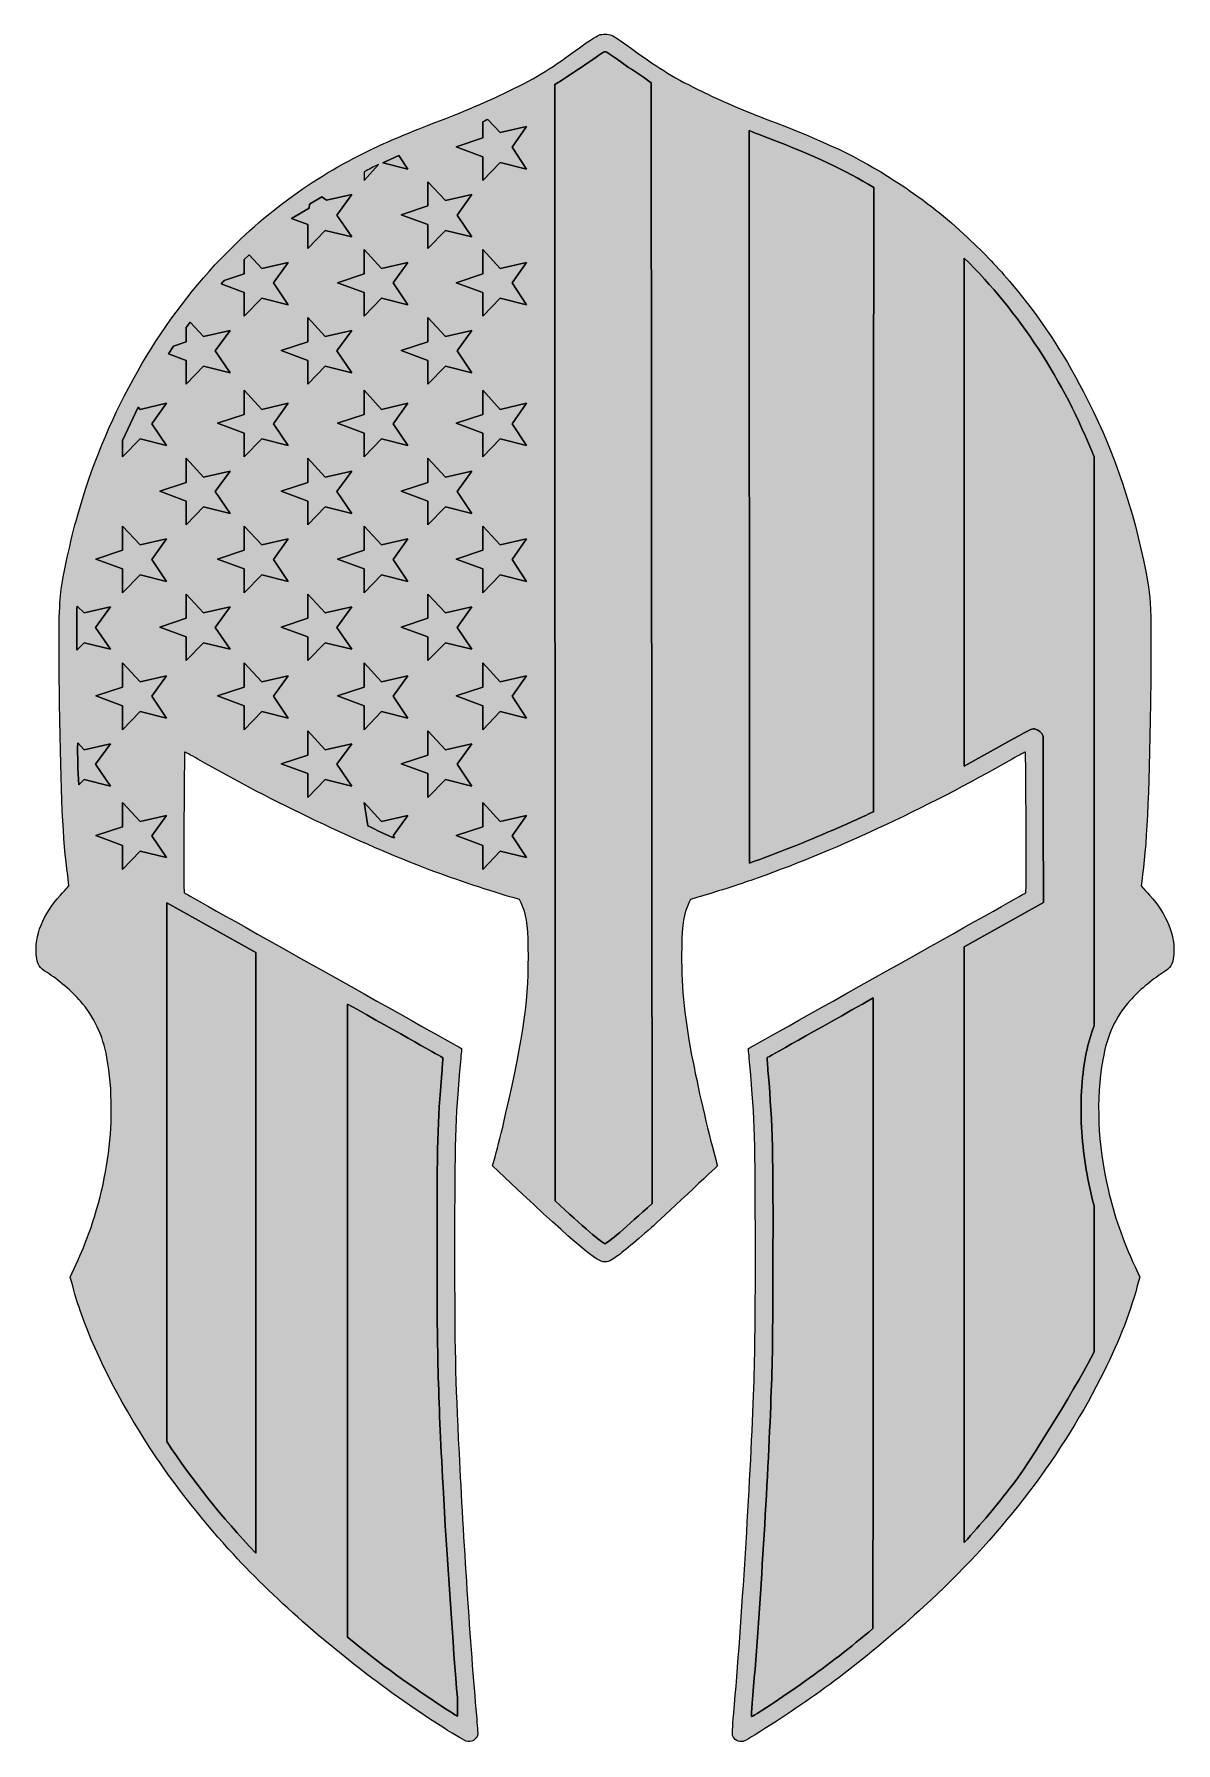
# Model space of a CAD drawing. Header units: inches. Extents: x 0.7 to 7.8, y 0.2 to 10.8.
import ezdxf

# ---------------------------------------------------------------- set-up
doc = ezdxf.new("R2010")
doc.units = ezdxf.units.IN
doc.header["$MEASUREMENT"] = 0
doc.layers.add('Layer 2', color=7, linetype='Continuous')
doc.layers.add('Layer 3', color=7, linetype='Continuous')

msp = doc.modelspace()

# ---------------------------------------------------------------- hatches: boundary and pattern name
at = {"layer": 'Layer 2', "true_color": 0xffffff}
h = msp.add_hatch(color=7, dxfattribs=at)
h.dxf.hatch_style = 2
edge = h.paths.add_edge_path()
edge.add_spline(control_points=[(4.251, 10.75), (4.237, 10.75), (4.222, 10.749), (4.213, 10.745), (4.196, 10.738), (4.14, 10.701), (4.067, 10.648), (3.905, 10.529), (3.814, 10.475), (3.627, 10.385), (3.488, 10.319), (3.398, 10.281), (3.203, 10.206), (3.015, 10.133), (2.922, 10.094), (2.803, 10.037), (2.45, 9.868), (2.124, 9.626), (1.851, 9.331), (1.465, 8.912), (1.174, 8.383), (1.007, 7.795), (0.961, 7.631), (0.916, 7.424), (0.903, 7.316), (0.891, 7.216), (0.889, 7.043), (0.895, 6.637), (0.903, 6.07), (0.916, 5.79), (0.945, 5.577), (0.945, 5.577), (0.953, 5.513), (0.953, 5.513), (0.953, 5.513), (0.942, 5.501), (0.942, 5.501), (0.936, 5.494), (0.917, 5.474), (0.9, 5.455), (0.794, 5.34), (0.739, 5.202), (0.752, 5.088), (0.759, 5.025), (0.768, 5.009), (0.818, 4.979), (0.884, 4.938), (0.977, 4.859), (1.023, 4.804), (1.11, 4.703), (1.16, 4.596), (1.186, 4.458), (1.205, 4.352), (1.213, 4.263), (1.213, 4.14), (1.213, 3.932), (1.183, 3.728), (1.123, 3.522), (1.087, 3.397), (1.052, 3.305), (0.985, 3.16), (0.985, 3.16), (0.961, 3.107), (0.961, 3.107), (0.961, 3.107), (0.976, 3.052), (0.976, 3.052), (0.996, 2.977), (1.007, 2.943), (1.03, 2.878), (1.125, 2.61), (1.288, 2.297), (1.488, 2.001), (1.618, 1.807), (1.797, 1.583), (1.964, 1.402), (2.231, 1.113), (2.593, 0.797), (2.948, 0.544), (3.112, 0.426), (3.361, 0.265), (3.396, 0.253), (3.396, 0.253), (3.396, 0.253), (3.396, 0.253), (3.426, 0.242), (3.461, 0.263), (3.467, 0.293), (3.468, 0.299), (3.464, 0.351), (3.459, 0.41), (3.422, 0.826), (3.377, 1.515), (3.352, 2.023), (3.328, 2.504), (3.325, 2.647), (3.325, 3.279), (3.325, 3.958), (3.328, 4.058), (3.359, 4.411), (3.364, 4.466), (3.368, 4.511), (3.368, 4.512), (3.368, 4.512), (2.985, 4.727), (2.517, 4.989), (2.05, 5.251), (1.665, 5.467), (1.663, 5.469), (1.659, 5.472), (1.659, 5.534), (1.66, 5.904), (1.662, 6.141), (1.663, 6.336), (1.664, 6.336), (1.665, 6.337), (1.701, 6.317), (1.745, 6.292), (2.215, 6.024), (2.737, 5.776), (3.175, 5.61), (3.323, 5.554), (3.555, 5.477), (3.692, 5.438), (3.692, 5.438), (3.724, 5.429), (3.724, 5.429), (3.724, 5.429), (3.734, 5.408), (3.734, 5.408), (3.766, 5.339), (3.776, 5.283), (3.778, 5.134), (3.783, 4.83), (3.752, 4.596), (3.641, 4.116), (3.611, 3.988), (3.593, 3.915), (3.574, 3.846), (3.574, 3.846), (3.558, 3.79), (3.558, 3.79), (3.558, 3.79), (3.593, 3.757), (3.593, 3.757), (4.033, 3.343), (4.189, 3.208), (4.237, 3.201), (4.261, 3.198), (4.275, 3.202), (4.304, 3.221), (4.346, 3.248), (4.426, 3.314), (4.535, 3.411), (4.585, 3.457), (4.941, 3.789), (4.941, 3.79), (4.941, 3.791), (4.934, 3.819), (4.925, 3.853), (4.883, 4), (4.818, 4.289), (4.783, 4.472), (4.735, 4.728), (4.718, 4.91), (4.722, 5.135), (4.724, 5.283), (4.734, 5.339), (4.766, 5.408), (4.766, 5.408), (4.776, 5.429), (4.776, 5.429), (4.776, 5.429), (4.808, 5.438), (4.808, 5.438), (4.874, 5.457), (5.07, 5.519), (5.147, 5.546), (5.636, 5.716), (6.213, 5.983), (6.754, 6.292), (6.799, 6.317), (6.835, 6.337), (6.836, 6.336), (6.837, 6.335), (6.839, 6.141), (6.84, 5.903), (6.841, 5.534), (6.841, 5.472), (6.837, 5.469), (6.835, 5.467), (6.45, 5.251), (5.983, 4.989), (5.515, 4.727), (5.132, 4.512), (5.132, 4.512), (5.132, 4.511), (5.136, 4.466), (5.141, 4.411), (5.172, 4.059), (5.174, 3.961), (5.175, 3.285), (5.175, 2.787), (5.172, 2.617), (5.164, 2.379), (5.143, 1.83), (5.091, 0.985), (5.042, 0.427), (5.034, 0.327), (5.032, 0.297), (5.034, 0.288), (5.042, 0.262), (5.073, 0.245), (5.1, 0.251), (5.114, 0.255), (5.166, 0.286), (5.271, 0.353), (5.605, 0.568), (5.895, 0.792), (6.211, 1.08), (6.665, 1.494), (7.04, 1.977), (7.296, 2.481), (7.404, 2.692), (7.473, 2.864), (7.524, 3.052), (7.524, 3.052), (7.539, 3.107), (7.539, 3.107), (7.539, 3.107), (7.51, 3.17), (7.51, 3.17), (7.43, 3.344), (7.383, 3.482), (7.344, 3.648), (7.28, 3.923), (7.269, 4.201), (7.312, 4.443), (7.338, 4.593), (7.39, 4.706), (7.48, 4.808), (7.529, 4.864), (7.612, 4.934), (7.678, 4.976), (7.732, 5.01), (7.741, 5.024), (7.748, 5.088), (7.761, 5.202), (7.705, 5.341), (7.6, 5.455), (7.583, 5.474), (7.564, 5.494), (7.558, 5.501), (7.558, 5.501), (7.547, 5.513), (7.547, 5.513), (7.547, 5.513), (7.551, 5.542), (7.551, 5.542), (7.582, 5.751), (7.597, 6.049), (7.605, 6.639), (7.609, 6.91), (7.609, 7.136), (7.605, 7.214), (7.6, 7.316), (7.591, 7.378), (7.562, 7.515), (7.48, 7.896), (7.364, 8.223), (7.193, 8.55), (7.063, 8.801), (6.926, 9.006), (6.755, 9.21), (6.66, 9.323), (6.594, 9.392), (6.48, 9.5), (6.345, 9.626), (6.225, 9.721), (6.071, 9.824), (5.849, 9.972), (5.65, 10.071), (5.302, 10.204), (5.116, 10.275), (5.016, 10.317), (4.886, 10.379), (4.703, 10.466), (4.608, 10.522), (4.457, 10.63), (4.356, 10.703), (4.308, 10.736), (4.289, 10.744), (4.28, 10.748), (4.266, 10.75), (4.251, 10.75), (4.251, 10.75), (4.251, 10.75), (4.251, 10.75)], knot_values=[0, 0, 0, 0, 1, 1, 1, 2, 2, 2, 3, 3, 3, 4, 4, 4, 5, 5, 5, 6, 6, 6, 7, 7, 7, 8, 8, 8, 9, 9, 9, 10, 10, 10, 11, 11, 11, 12, 12, 12, 13, 13, 13, 14, 14, 14, 15, 15, 15, 16, 16, 16, 17, 17, 17, 18, 18, 18, 19, 19, 19, 20, 20, 20, 21, 21, 21, 22, 22, 22, 23, 23, 23, 24, 24, 24, 25, 25, 25, 26, 26, 26, 27, 27, 27, 28, 28, 28, 29, 29, 29, 30, 30, 30, 31, 31, 31, 32, 32, 32, 33, 33, 33, 34, 34, 34, 35, 35, 35, 36, 36, 36, 37, 37, 37, 38, 38, 38, 39, 39, 39, 40, 40, 40, 41, 41, 41, 42, 42, 42, 43, 43, 43, 44, 44, 44, 45, 45, 45, 46, 46, 46, 47, 47, 47, 48, 48, 48, 49, 49, 49, 50, 50, 50, 51, 51, 51, 52, 52, 52, 53, 53, 53, 54, 54, 54, 55, 55, 55, 56, 56, 56, 57, 57, 57, 58, 58, 58, 59, 59, 59, 60, 60, 60, 61, 61, 61, 62, 62, 62, 63, 63, 63, 64, 64, 64, 65, 65, 65, 66, 66, 66, 67, 67, 67, 68, 68, 68, 69, 69, 69, 70, 70, 70, 71, 71, 71, 72, 72, 72, 73, 73, 73, 74, 74, 74, 75, 75, 75, 76, 76, 76, 77, 77, 77, 78, 78, 78, 79, 79, 79, 80, 80, 80, 81, 81, 81, 82, 82, 82, 83, 83, 83, 84, 84, 84, 85, 85, 85, 86, 86, 86, 87, 87, 87, 88, 88, 88, 89, 89, 89, 90, 90, 90, 91, 91, 91, 92, 92, 92, 93, 93, 93, 94, 94, 94, 95, 95, 95, 96, 96, 96, 97, 97, 97, 98, 98, 98, 99, 99, 99, 99], degree=3, periodic=1)
edge = h.paths.add_edge_path()
edge.add_spline(control_points=[(4.25, 10.642), (4.259, 10.642), (4.28, 10.628), (4.395, 10.546), (4.439, 10.516), (4.5, 10.482), (4.533, 10.45), (4.533, 10.45), (4.54, 3.56), (4.54, 3.56), (4.383, 3.415), (4.262, 3.312), (4.25, 3.312), (4.237, 3.312), (4.111, 3.42), (3.943, 3.575), (3.943, 3.575), (3.942, 10.44), (3.942, 10.44), (4.025, 10.493), (4.098, 10.543), (4.091, 10.538), (4.091, 10.538), (4.15, 10.578), (4.15, 10.578), (4.222, 10.629), (4.243, 10.642), (4.25, 10.642), (4.25, 10.642), (4.25, 10.642), (4.25, 10.642)], knot_values=[0, 0, 0, 0, 1, 1, 1, 2, 2, 2, 3, 3, 3, 4, 4, 4, 5, 5, 5, 6, 6, 6, 7, 7, 7, 8, 8, 8, 9, 9, 9, 10, 10, 10, 10], degree=3, periodic=1)
edge = h.paths.add_edge_path()
edge.add_spline(control_points=[(3.53, 10.226), (3.53, 10.226), (3.606, 10.145), (3.606, 10.145), (3.606, 10.145), (3.768, 10.182), (3.768, 10.182), (3.768, 10.182), (3.678, 10.056), (3.678, 10.056), (3.678, 10.056), (3.768, 9.921), (3.768, 9.921), (3.768, 9.921), (3.606, 9.961), (3.606, 9.961), (3.606, 9.961), (3.498, 9.85), (3.498, 9.85), (3.498, 9.85), (3.498, 9.996), (3.498, 9.996), (3.498, 9.996), (3.334, 10.058), (3.334, 10.058), (3.334, 10.058), (3.498, 10.112), (3.498, 10.112), (3.498, 10.112), (3.498, 10.212), (3.498, 10.212), (3.509, 10.217), (3.519, 10.222), (3.53, 10.226), (3.53, 10.226), (3.53, 10.226), (3.53, 10.226)], knot_values=[0, 0, 0, 0, 1, 1, 1, 2, 2, 2, 3, 3, 3, 4, 4, 4, 5, 5, 5, 6, 6, 6, 7, 7, 7, 8, 8, 8, 9, 9, 9, 10, 10, 10, 11, 11, 11, 12, 12, 12, 12], degree=3, periodic=1)
edge = h.paths.add_edge_path()
edge.add_spline(control_points=[(5.137, 10.157), (5.173, 10.142), (5.212, 10.127), (5.256, 10.111), (5.54, 10.002), (5.724, 9.917), (5.903, 9.807), (5.902, 8.528), (5.902, 7.248), (5.901, 5.968), (5.817, 5.929), (5.733, 5.891), (5.646, 5.853), (5.482, 5.782), (5.305, 5.712), (5.139, 5.653), (5.139, 5.653), (5.137, 10.157), (5.137, 10.157)], knot_values=[0, 0, 0, 0, 1, 1, 1, 2, 2, 2, 3, 3, 3, 4, 4, 4, 5, 5, 5, 6, 6, 6, 6], degree=3, periodic=1)
h.paths.add_polyline_path([(2.982, 10.005), (3.038, 9.921), (2.883, 9.96)])
edge = h.paths.add_edge_path()
edge.add_spline(control_points=[(2.857, 9.949), (2.857, 9.949), (2.768, 9.85), (2.768, 9.85), (2.768, 9.85), (2.768, 9.903), (2.768, 9.903), (2.802, 9.92), (2.823, 9.933), (2.857, 9.949), (2.857, 9.949), (2.857, 9.949), (2.857, 9.949)], knot_values=[0, 0, 0, 0, 1, 1, 1, 2, 2, 2, 3, 3, 3, 4, 4, 4, 4], degree=3, periodic=1)
h.paths.add_polyline_path([(3.16, 9.843), (3.268, 9.727), (3.43, 9.764), (3.34, 9.638), (3.43, 9.503), (3.268, 9.543), (3.16, 9.432), (3.16, 9.58), (2.996, 9.64), (3.16, 9.694)])
h.paths.add_polyline_path([(2.693, 9.764), (2.601, 9.638), (2.693, 9.503), (2.529, 9.543), (2.422, 9.432), (2.422, 9.58), (2.321, 9.617), (2.431, 9.681), (2.433, 9.704), (2.508, 9.75), (2.536, 9.729)])
h.paths.add_polyline_path([(2.768, 9.425), (2.876, 9.309), (3.038, 9.346), (2.948, 9.22), (3.038, 9.085), (2.876, 9.127), (2.768, 9.015), (2.768, 9.162), (2.604, 9.222), (2.768, 9.276)])
h.paths.add_polyline_path([(3.498, 9.425), (3.606, 9.309), (3.768, 9.346), (3.678, 9.22), (3.768, 9.085), (3.606, 9.127), (3.498, 9.015), (3.498, 9.162), (3.334, 9.222), (3.498, 9.276)])
edge = h.paths.add_edge_path()
edge.add_spline(control_points=[(2.061, 9.393), (2.061, 9.393), (2.139, 9.309), (2.139, 9.309), (2.139, 9.309), (2.301, 9.346), (2.301, 9.346), (2.301, 9.346), (2.211, 9.22), (2.211, 9.22), (2.211, 9.22), (2.301, 9.085), (2.301, 9.085), (2.301, 9.085), (2.139, 9.127), (2.139, 9.127), (2.139, 9.127), (2.031, 9.015), (2.031, 9.015), (2.031, 9.015), (2.031, 9.162), (2.031, 9.162), (2.031, 9.162), (1.889, 9.214), (1.889, 9.214), (1.895, 9.221), (1.901, 9.228), (1.908, 9.235), (1.908, 9.235), (2.031, 9.276), (2.031, 9.276), (2.031, 9.276), (2.031, 9.364), (2.031, 9.364), (2.031, 9.364), (2.061, 9.393), (2.061, 9.393)], knot_values=[0, 0, 0, 0, 1, 1, 1, 2, 2, 2, 3, 3, 3, 4, 4, 4, 5, 5, 5, 6, 6, 6, 7, 7, 7, 8, 8, 8, 9, 9, 9, 10, 10, 10, 11, 11, 11, 12, 12, 12, 12], degree=3, periodic=1)
edge = h.paths.add_edge_path()
edge.add_spline(control_points=[(6.46, 9.373), (6.798, 9.041), (7.071, 8.623), (7.258, 8.151), (7.258, 8.151), (7.258, 4.651), (7.258, 4.651), (7.218, 4.551), (7.195, 4.435), (7.182, 4.277), (7.178, 4.22), (7.178, 4.06), (7.182, 3.998), (7.194, 3.839), (7.219, 3.69), (7.258, 3.544), (7.258, 3.544), (7.258, 2.649), (7.258, 2.649), (7.247, 2.604), (6.9, 2.017), (6.76, 1.834), (6.658, 1.701), (6.562, 1.586), (6.46, 1.475), (6.46, 1.475), (6.46, 5.137), (6.46, 5.137), (6.46, 5.137), (6.947, 5.41), (6.947, 5.41), (6.947, 5.41), (6.946, 5.921), (6.946, 5.921), (6.946, 5.921), (6.945, 6.433), (6.945, 6.433), (6.936, 6.456), (6.916, 6.471), (6.898, 6.476), (6.878, 6.481), (6.871, 6.478), (6.765, 6.418), (6.765, 6.418), (6.46, 6.249), (6.46, 6.249), (6.46, 6.249), (6.46, 9.373), (6.46, 9.373)], knot_values=[0, 0, 0, 0, 1, 1, 1, 2, 2, 2, 3, 3, 3, 4, 4, 4, 5, 5, 5, 6, 6, 6, 7, 7, 7, 8, 8, 8, 9, 9, 9, 10, 10, 10, 11, 11, 11, 12, 12, 12, 13, 13, 13, 14, 14, 14, 15, 15, 15, 16, 16, 16, 16], degree=3, periodic=1)
h.paths.add_polyline_path([(2.422, 9.007), (2.529, 8.891), (2.693, 8.928), (2.601, 8.802), (2.693, 8.667), (2.529, 8.709), (2.422, 8.597), (2.422, 8.744), (2.259, 8.804), (2.422, 8.858)])
h.paths.add_polyline_path([(3.16, 9.007), (3.268, 8.891), (3.43, 8.928), (3.34, 8.802), (3.43, 8.667), (3.268, 8.709), (3.16, 8.597), (3.16, 8.744), (2.996, 8.804), (3.16, 8.858)])
h.paths.add_polyline_path([(1.699, 8.98), (1.781, 8.891), (1.945, 8.928), (1.853, 8.802), (1.945, 8.667), (1.781, 8.709), (1.674, 8.597), (1.674, 8.744), (1.565, 8.784), (1.596, 8.832), (1.596, 8.832), (1.674, 8.858), (1.674, 8.946)])
h.paths.add_polyline_path([(2.031, 8.561), (2.139, 8.443), (2.301, 8.48), (2.211, 8.354), (2.301, 8.22), (2.139, 8.262), (2.031, 8.15), (2.031, 8.297), (1.867, 8.358), (2.031, 8.412)])
h.paths.add_polyline_path([(2.768, 8.561), (2.876, 8.443), (3.038, 8.48), (2.948, 8.354), (3.038, 8.22), (2.876, 8.262), (2.768, 8.15), (2.768, 8.297), (2.604, 8.358), (2.768, 8.412)])
h.paths.add_polyline_path([(3.498, 8.561), (3.606, 8.443), (3.768, 8.48), (3.678, 8.354), (3.768, 8.22), (3.606, 8.262), (3.498, 8.15), (3.498, 8.297), (3.334, 8.358), (3.498, 8.412)])
h.paths.add_polyline_path([(1.553, 8.48), (1.463, 8.354), (1.553, 8.22), (1.391, 8.262), (1.283, 8.15), (1.283, 8.251), (1.379, 8.457), (1.391, 8.443)])
h.paths.add_polyline_path([(1.674, 8.143), (1.781, 8.026), (1.945, 8.062), (1.853, 7.938), (1.945, 7.803), (1.781, 7.844), (1.674, 7.732), (1.674, 7.879), (1.511, 7.94), (1.674, 7.994)])
h.paths.add_polyline_path([(2.422, 8.143), (2.529, 8.026), (2.693, 8.062), (2.601, 7.938), (2.693, 7.803), (2.529, 7.844), (2.422, 7.732), (2.422, 7.879), (2.259, 7.94), (2.422, 7.994)])
h.paths.add_polyline_path([(3.16, 8.143), (3.268, 8.026), (3.43, 8.062), (3.34, 7.938), (3.43, 7.803), (3.268, 7.844), (3.16, 7.732), (3.16, 7.879), (2.996, 7.94), (3.16, 7.994)])
h.paths.add_polyline_path([(1.283, 7.725), (1.391, 7.609), (1.553, 7.646), (1.463, 7.52), (1.553, 7.385), (1.391, 7.426), (1.283, 7.314), (1.283, 7.462), (1.119, 7.522), (1.283, 7.576)])
h.paths.add_polyline_path([(2.031, 7.725), (2.139, 7.609), (2.301, 7.646), (2.211, 7.52), (2.301, 7.385), (2.139, 7.426), (2.031, 7.314), (2.031, 7.462), (1.867, 7.522), (2.031, 7.576)])
h.paths.add_polyline_path([(2.768, 7.725), (2.876, 7.609), (3.038, 7.646), (2.948, 7.52), (3.038, 7.385), (2.876, 7.426), (2.768, 7.314), (2.768, 7.462), (2.604, 7.522), (2.768, 7.576)])
h.paths.add_polyline_path([(3.498, 7.725), (3.606, 7.609), (3.768, 7.646), (3.678, 7.52), (3.768, 7.385), (3.606, 7.426), (3.498, 7.314), (3.498, 7.462), (3.334, 7.522), (3.498, 7.576)])
h.paths.add_polyline_path([(1.674, 7.307), (1.781, 7.191), (1.945, 7.228), (1.853, 7.102), (1.945, 6.968), (1.781, 7.008), (1.674, 6.898), (1.674, 7.044), (1.511, 7.104), (1.674, 7.158)])
h.paths.add_polyline_path([(2.422, 7.307), (2.529, 7.191), (2.693, 7.228), (2.601, 7.102), (2.693, 6.968), (2.529, 7.008), (2.422, 6.898), (2.422, 7.044), (2.259, 7.104), (2.422, 7.158)])
h.paths.add_polyline_path([(3.16, 7.307), (3.268, 7.191), (3.43, 7.228), (3.34, 7.102), (3.43, 6.968), (3.268, 7.008), (3.16, 6.898), (3.16, 7.044), (2.996, 7.104), (3.16, 7.158)])
edge = h.paths.add_edge_path()
edge.add_spline(control_points=[(1.003, 7.233), (1.003, 7.233), (1.046, 7.191), (1.046, 7.191), (1.046, 7.191), (1.209, 7.228), (1.209, 7.228), (1.209, 7.228), (1.117, 7.102), (1.117, 7.102), (1.117, 7.102), (1.209, 6.968), (1.209, 6.968), (1.209, 6.968), (1.046, 7.008), (1.046, 7.008), (1.046, 7.008), (1.001, 6.961), (1.001, 6.961), (1, 7.095), (1.001, 7.197), (1.003, 7.233), (1.003, 7.233), (1.003, 7.233), (1.003, 7.233)], knot_values=[0, 0, 0, 0, 1, 1, 1, 2, 2, 2, 3, 3, 3, 4, 4, 4, 5, 5, 5, 6, 6, 6, 7, 7, 7, 8, 8, 8, 8], degree=3, periodic=1)
h.paths.add_polyline_path([(1.283, 6.884), (1.391, 6.768), (1.553, 6.805), (1.463, 6.679), (1.553, 6.544), (1.391, 6.585), (1.283, 6.473), (1.283, 6.619), (1.119, 6.681), (1.283, 6.735)])
h.paths.add_polyline_path([(2.031, 6.884), (2.139, 6.768), (2.301, 6.805), (2.211, 6.679), (2.301, 6.544), (2.139, 6.585), (2.031, 6.473), (2.031, 6.619), (1.867, 6.681), (2.031, 6.735)])
h.paths.add_polyline_path([(2.768, 6.884), (2.876, 6.768), (3.038, 6.805), (2.948, 6.679), (3.038, 6.544), (2.876, 6.585), (2.768, 6.473), (2.768, 6.619), (2.604, 6.681), (2.768, 6.735)])
h.paths.add_polyline_path([(3.498, 6.884), (3.606, 6.768), (3.768, 6.805), (3.678, 6.679), (3.768, 6.544), (3.606, 6.585), (3.498, 6.473), (3.498, 6.619), (3.334, 6.681), (3.498, 6.735)])
h.paths.add_polyline_path([(2.422, 6.466), (2.529, 6.35), (2.693, 6.387), (2.601, 6.261), (2.693, 6.126), (2.529, 6.167), (2.422, 6.055), (2.422, 6.203), (2.259, 6.263), (2.422, 6.317)])
h.paths.add_polyline_path([(3.16, 6.466), (3.268, 6.35), (3.43, 6.387), (3.34, 6.261), (3.43, 6.126), (3.268, 6.167), (3.16, 6.055), (3.16, 6.203), (2.996, 6.263), (3.16, 6.317)])
edge = h.paths.add_edge_path()
edge.add_spline(control_points=[(1.007, 6.392), (1.007, 6.392), (1.046, 6.35), (1.046, 6.35), (1.046, 6.35), (1.209, 6.387), (1.209, 6.387), (1.209, 6.387), (1.117, 6.261), (1.117, 6.261), (1.117, 6.261), (1.209, 6.126), (1.209, 6.126), (1.209, 6.126), (1.046, 6.167), (1.046, 6.167), (1.046, 6.167), (1.014, 6.134), (1.014, 6.134), (1.007, 6.225), (1.005, 6.311), (1.007, 6.392), (1.007, 6.392), (1.007, 6.392), (1.007, 6.392)], knot_values=[0, 0, 0, 0, 1, 1, 1, 2, 2, 2, 3, 3, 3, 4, 4, 4, 5, 5, 5, 6, 6, 6, 7, 7, 7, 8, 8, 8, 8], degree=3, periodic=1)
h.paths.add_polyline_path([(1.283, 6.025), (1.391, 5.908), (1.553, 5.945), (1.463, 5.82), (1.553, 5.686), (1.391, 5.726), (1.283, 5.614), (1.283, 5.761), (1.119, 5.822), (1.283, 5.876)])
edge = h.paths.add_edge_path()
edge.add_spline(control_points=[(2.768, 6.025), (2.768, 6.025), (2.876, 5.908), (2.876, 5.908), (2.876, 5.908), (3.038, 5.945), (3.038, 5.945), (3.038, 5.945), (2.948, 5.82), (2.948, 5.82), (2.948, 5.82), (2.956, 5.807), (2.956, 5.807), (2.917, 5.819), (2.836, 5.861), (2.791, 5.881), (2.791, 5.881), (2.768, 6.025), (2.768, 6.025)], knot_values=[0, 0, 0, 0, 1, 1, 1, 2, 2, 2, 3, 3, 3, 4, 4, 4, 5, 5, 5, 6, 6, 6, 6], degree=3, periodic=1)
h.paths.add_polyline_path([(3.498, 6.025), (3.606, 5.908), (3.768, 5.945), (3.678, 5.82), (3.768, 5.686), (3.606, 5.726), (3.498, 5.614), (3.498, 5.761), (3.334, 5.822), (3.498, 5.876)])
edge = h.paths.add_edge_path()
edge.add_spline(control_points=[(1.554, 5.409), (1.554, 5.409), (2.103, 5.102), (2.103, 5.102), (2.103, 5.102), (2.103, 1.408), (2.103, 1.408), (1.892, 1.631), (1.71, 1.859), (1.554, 2.095), (1.554, 2.095), (1.554, 5.409), (1.554, 5.409)], knot_values=[0, 0, 0, 0, 1, 1, 1, 2, 2, 2, 3, 3, 3, 4, 4, 4, 4], degree=3, periodic=1)
edge = h.paths.add_edge_path()
edge.add_spline(control_points=[(5.9, 4.823), (5.9, 4.823), (5.9, 4.823), (5.9, 4.823), (5.9, 3.53), (5.899, 2.238), (5.898, 0.945), (5.762, 0.831), (5.623, 0.723), (5.478, 0.62), (5.344, 0.524), (5.155, 0.4), (5.151, 0.404), (5.15, 0.405), (5.152, 0.442), (5.156, 0.486), (5.2, 1.017), (5.249, 1.79), (5.269, 2.314), (5.28, 2.572), (5.281, 2.652), (5.283, 3.157), (5.285, 3.884), (5.281, 4.033), (5.254, 4.358), (5.249, 4.413), (5.247, 4.455), (5.248, 4.456), (5.249, 4.457), (5.541, 4.621), (5.9, 4.823), (5.9, 4.823), (5.9, 4.823), (5.9, 4.823)], knot_values=[0, 0, 0, 0, 1, 1, 1, 2, 2, 2, 3, 3, 3, 4, 4, 4, 5, 5, 5, 6, 6, 6, 7, 7, 7, 8, 8, 8, 9, 9, 9, 10, 10, 10, 11, 11, 11, 11], degree=3, periodic=1)
edge = h.paths.add_edge_path()
edge.add_spline(control_points=[(2.667, 4.785), (2.99, 4.604), (3.251, 4.457), (3.252, 4.456), (3.253, 4.455), (3.251, 4.412), (3.246, 4.36), (3.22, 4.054), (3.217, 3.925), (3.217, 3.288), (3.217, 2.625), (3.222, 2.416), (3.254, 1.817), (3.275, 1.431), (3.318, 0.794), (3.342, 0.522), (3.342, 0.522), (3.342, 0.406), (3.342, 0.406), (3.333, 0.411), (3.31, 0.426), (3.279, 0.446), (3.062, 0.586), (2.869, 0.726), (2.667, 0.892), (2.667, 0.892), (2.667, 4.785), (2.667, 4.785)], knot_values=[0, 0, 0, 0, 1, 1, 1, 2, 2, 2, 3, 3, 3, 4, 4, 4, 5, 5, 5, 6, 6, 6, 7, 7, 7, 8, 8, 8, 9, 9, 9, 9], degree=3, periodic=1)
at = {"layer": 'Layer 3', "true_color": 0xe5e5e5}
h = msp.add_hatch(color=254, dxfattribs=at)
h.dxf.hatch_style = 2
edge = h.paths.add_edge_path()
edge.add_spline(control_points=[(2.857, 9.949), (2.857, 9.949), (2.768, 9.85), (2.768, 9.85), (2.768, 9.85), (2.768, 9.903), (2.768, 9.903), (2.802, 9.92), (2.823, 9.933), (2.857, 9.949)], knot_values=[0, 0, 0, 0, 1, 1, 1, 2, 2, 2, 3, 3, 3, 3], degree=3, periodic=1)
h.paths.add_polyline_path([(2.031, 8.561), (2.031, 8.412), (1.867, 8.358), (2.031, 8.297), (2.031, 8.15), (2.139, 8.262), (2.301, 8.22), (2.211, 8.354), (2.301, 8.48), (2.139, 8.443)])
h.paths.add_polyline_path([(2.529, 8.891), (2.422, 9.007), (2.422, 8.858), (2.259, 8.804), (2.422, 8.744), (2.422, 8.597), (2.529, 8.709), (2.693, 8.667), (2.601, 8.802), (2.693, 8.928)])
h.paths.add_polyline_path([(2.529, 7.844), (2.693, 7.803), (2.601, 7.938), (2.693, 8.062), (2.529, 8.026), (2.422, 8.143), (2.422, 7.994), (2.259, 7.94), (2.422, 7.879), (2.422, 7.732)])
edge = h.paths.add_edge_path()
edge.add_spline(control_points=[(2.031, 9.015), (2.031, 9.015), (2.139, 9.127), (2.139, 9.127), (2.139, 9.127), (2.301, 9.085), (2.301, 9.085), (2.301, 9.085), (2.211, 9.22), (2.211, 9.22), (2.211, 9.22), (2.301, 9.346), (2.301, 9.346), (2.301, 9.346), (2.139, 9.309), (2.139, 9.309), (2.139, 9.309), (2.061, 9.393), (2.061, 9.393), (2.061, 9.393), (2.031, 9.364), (2.031, 9.364), (2.031, 9.364), (2.031, 9.276), (2.031, 9.276), (2.031, 9.276), (1.908, 9.235), (1.908, 9.235), (1.901, 9.228), (1.895, 9.221), (1.889, 9.214), (1.889, 9.214), (2.031, 9.162), (2.031, 9.162), (2.031, 9.162), (2.031, 9.015), (2.031, 9.015)], knot_values=[0, 0, 0, 0, 1, 1, 1, 2, 2, 2, 3, 3, 3, 4, 4, 4, 5, 5, 5, 6, 6, 6, 7, 7, 7, 8, 8, 8, 9, 9, 9, 10, 10, 10, 11, 11, 11, 12, 12, 12, 12], degree=3, periodic=1)
h.paths.add_polyline_path([(2.768, 9.162), (2.768, 9.015), (2.876, 9.127), (3.038, 9.085), (2.948, 9.22), (3.038, 9.346), (2.876, 9.309), (2.768, 9.425), (2.768, 9.276), (2.604, 9.222)])
h.paths.add_polyline_path([(1.674, 8.597), (1.781, 8.709), (1.945, 8.667), (1.853, 8.802), (1.945, 8.928), (1.781, 8.891), (1.699, 8.98), (1.674, 8.946), (1.674, 8.858), (1.596, 8.832), (1.596, 8.832), (1.565, 8.784), (1.674, 8.744)])
h.paths.add_polyline_path([(1.553, 8.22), (1.463, 8.354), (1.553, 8.48), (1.391, 8.443), (1.379, 8.457), (1.283, 8.251), (1.283, 8.15), (1.391, 8.262)])
h.paths.add_polyline_path([(2.422, 9.432), (2.529, 9.543), (2.693, 9.503), (2.601, 9.638), (2.693, 9.764), (2.536, 9.729), (2.508, 9.75), (2.433, 9.704), (2.431, 9.681), (2.321, 9.617), (2.422, 9.58)])
h.paths.add_polyline_path([(2.876, 7.609), (2.768, 7.725), (2.768, 7.576), (2.604, 7.522), (2.768, 7.462), (2.768, 7.314), (2.876, 7.426), (3.038, 7.385), (2.948, 7.52), (3.038, 7.646)])
edge = h.paths.add_edge_path()
edge.add_spline(control_points=[(3.342, 0.406), (3.342, 0.406), (3.342, 0.522), (3.342, 0.522), (3.318, 0.794), (3.275, 1.431), (3.254, 1.817), (3.222, 2.416), (3.217, 2.625), (3.217, 3.288), (3.217, 3.925), (3.22, 4.054), (3.246, 4.36), (3.251, 4.412), (3.253, 4.455), (3.252, 4.456), (3.251, 4.457), (2.99, 4.604), (2.667, 4.785), (2.667, 4.785), (2.667, 0.892), (2.667, 0.892), (2.869, 0.726), (3.062, 0.586), (3.279, 0.446), (3.31, 0.426), (3.333, 0.411), (3.342, 0.406)], knot_values=[0, 0, 0, 0, 1, 1, 1, 2, 2, 2, 3, 3, 3, 4, 4, 4, 5, 5, 5, 6, 6, 6, 7, 7, 7, 8, 8, 8, 9, 9, 9, 9], degree=3, periodic=1)
h.paths.add_polyline_path([(3.268, 8.026), (3.16, 8.143), (3.16, 7.994), (2.996, 7.94), (3.16, 7.879), (3.16, 7.732), (3.268, 7.844), (3.43, 7.803), (3.34, 7.938), (3.43, 8.062)])
h.paths.add_polyline_path([(2.876, 8.443), (2.768, 8.561), (2.768, 8.412), (2.604, 8.358), (2.768, 8.297), (2.768, 8.15), (2.876, 8.262), (3.038, 8.22), (2.948, 8.354), (3.038, 8.48)])
h.paths.add_polyline_path([(3.16, 9.58), (3.16, 9.432), (3.268, 9.543), (3.43, 9.503), (3.34, 9.638), (3.43, 9.764), (3.268, 9.727), (3.16, 9.843), (3.16, 9.694), (2.996, 9.64)])
h.paths.add_polyline_path([(3.268, 7.191), (3.16, 7.307), (3.16, 7.158), (2.996, 7.104), (3.16, 7.044), (3.16, 6.898), (3.268, 7.008), (3.43, 6.968), (3.34, 7.102), (3.43, 7.228)])
h.paths.add_polyline_path([(1.283, 7.314), (1.391, 7.426), (1.553, 7.385), (1.463, 7.52), (1.553, 7.646), (1.391, 7.609), (1.283, 7.725), (1.283, 7.576), (1.119, 7.522), (1.283, 7.462)])
h.paths.add_polyline_path([(3.268, 8.891), (3.16, 9.007), (3.16, 8.858), (2.996, 8.804), (3.16, 8.744), (3.16, 8.597), (3.268, 8.709), (3.43, 8.667), (3.34, 8.802), (3.43, 8.928)])
h.paths.add_polyline_path([(2.139, 7.426), (2.301, 7.385), (2.211, 7.52), (2.301, 7.646), (2.139, 7.609), (2.031, 7.725), (2.031, 7.576), (1.867, 7.522), (2.031, 7.462), (2.031, 7.314)])
h.paths.add_polyline_path([(1.781, 7.844), (1.945, 7.803), (1.853, 7.938), (1.945, 8.062), (1.781, 8.026), (1.674, 8.143), (1.674, 7.994), (1.511, 7.94), (1.674, 7.879), (1.674, 7.732)])
h.paths.add_polyline_path([(2.876, 6.768), (2.768, 6.884), (2.768, 6.735), (2.604, 6.681), (2.768, 6.619), (2.768, 6.473), (2.876, 6.585), (3.038, 6.544), (2.948, 6.679), (3.038, 6.805)])
h.paths.add_polyline_path([(2.529, 7.008), (2.693, 6.968), (2.601, 7.102), (2.693, 7.228), (2.529, 7.191), (2.422, 7.307), (2.422, 7.158), (2.259, 7.104), (2.422, 7.044), (2.422, 6.898)])
h.paths.add_polyline_path([(2.982, 10.005), (2.883, 9.96), (3.038, 9.921)])
edge = h.paths.add_edge_path()
edge.add_spline(control_points=[(3.606, 10.145), (3.606, 10.145), (3.53, 10.226), (3.53, 10.226), (3.519, 10.222), (3.509, 10.217), (3.498, 10.212), (3.498, 10.212), (3.498, 10.112), (3.498, 10.112), (3.498, 10.112), (3.334, 10.058), (3.334, 10.058), (3.334, 10.058), (3.498, 9.996), (3.498, 9.996), (3.498, 9.996), (3.498, 9.85), (3.498, 9.85), (3.498, 9.85), (3.606, 9.961), (3.606, 9.961), (3.606, 9.961), (3.768, 9.921), (3.768, 9.921), (3.768, 9.921), (3.678, 10.056), (3.678, 10.056), (3.678, 10.056), (3.768, 10.182), (3.768, 10.182), (3.768, 10.182), (3.606, 10.145), (3.606, 10.145)], knot_values=[0, 0, 0, 0, 1, 1, 1, 2, 2, 2, 3, 3, 3, 4, 4, 4, 5, 5, 5, 6, 6, 6, 7, 7, 7, 8, 8, 8, 9, 9, 9, 10, 10, 10, 11, 11, 11, 11], degree=3, periodic=1)
h.paths.add_polyline_path([(3.606, 9.309), (3.498, 9.425), (3.498, 9.276), (3.334, 9.222), (3.498, 9.162), (3.498, 9.015), (3.606, 9.127), (3.768, 9.085), (3.678, 9.22), (3.768, 9.346)])
h.paths.add_polyline_path([(3.606, 8.443), (3.498, 8.561), (3.498, 8.412), (3.334, 8.358), (3.498, 8.297), (3.498, 8.15), (3.606, 8.262), (3.768, 8.22), (3.678, 8.354), (3.768, 8.48)])
edge = h.paths.add_edge_path()
edge.add_spline(control_points=[(4.395, 10.546), (4.28, 10.628), (4.259, 10.642), (4.25, 10.642), (4.243, 10.642), (4.222, 10.629), (4.15, 10.578), (4.15, 10.578), (4.091, 10.538), (4.091, 10.538), (4.098, 10.543), (4.025, 10.493), (3.942, 10.44), (3.942, 10.44), (3.943, 3.575), (3.943, 3.575), (4.111, 3.42), (4.237, 3.312), (4.25, 3.312), (4.262, 3.312), (4.383, 3.415), (4.54, 3.56), (4.54, 3.56), (4.533, 10.45), (4.533, 10.45), (4.5, 10.482), (4.439, 10.516), (4.395, 10.546)], knot_values=[0, 0, 0, 0, 1, 1, 1, 2, 2, 2, 3, 3, 3, 4, 4, 4, 5, 5, 5, 6, 6, 6, 7, 7, 7, 8, 8, 8, 9, 9, 9, 9], degree=3, periodic=1)
h.paths.add_polyline_path([(3.606, 7.609), (3.498, 7.725), (3.498, 7.576), (3.334, 7.522), (3.498, 7.462), (3.498, 7.314), (3.606, 7.426), (3.768, 7.385), (3.678, 7.52), (3.768, 7.646)])
h.paths.add_polyline_path([(3.606, 6.768), (3.498, 6.884), (3.498, 6.735), (3.334, 6.681), (3.498, 6.619), (3.498, 6.473), (3.606, 6.585), (3.768, 6.544), (3.678, 6.679), (3.768, 6.805)])
edge = h.paths.add_edge_path()
edge.add_spline(control_points=[(6.46, 6.249), (6.46, 6.249), (6.765, 6.418), (6.765, 6.418), (6.871, 6.478), (6.878, 6.481), (6.898, 6.476), (6.916, 6.471), (6.936, 6.456), (6.945, 6.433), (6.945, 6.433), (6.946, 5.921), (6.946, 5.921), (6.946, 5.921), (6.947, 5.41), (6.947, 5.41), (6.947, 5.41), (6.46, 5.137), (6.46, 5.137), (6.46, 5.137), (6.46, 1.475), (6.46, 1.475), (6.562, 1.586), (6.658, 1.701), (6.76, 1.834), (6.9, 2.017), (7.247, 2.604), (7.258, 2.649), (7.258, 2.649), (7.258, 3.544), (7.258, 3.544), (7.219, 3.69), (7.194, 3.839), (7.182, 3.998), (7.178, 4.06), (7.178, 4.22), (7.182, 4.277), (7.195, 4.435), (7.218, 4.551), (7.258, 4.651), (7.258, 4.651), (7.258, 8.151), (7.258, 8.151), (7.071, 8.623), (6.798, 9.041), (6.46, 9.373), (6.46, 9.373), (6.46, 6.249), (6.46, 6.249)], knot_values=[0, 0, 0, 0, 1, 1, 1, 2, 2, 2, 3, 3, 3, 4, 4, 4, 5, 5, 5, 6, 6, 6, 7, 7, 7, 8, 8, 8, 9, 9, 9, 10, 10, 10, 11, 11, 11, 12, 12, 12, 13, 13, 13, 14, 14, 14, 15, 15, 15, 16, 16, 16, 16], degree=3, periodic=1)
edge = h.paths.add_edge_path()
edge.add_spline(control_points=[(5.137, 10.157), (5.137, 10.157), (5.139, 5.653), (5.139, 5.653), (5.305, 5.712), (5.482, 5.782), (5.646, 5.853), (5.733, 5.891), (5.817, 5.929), (5.901, 5.968), (5.902, 7.248), (5.902, 8.528), (5.903, 9.807), (5.724, 9.917), (5.54, 10.002), (5.256, 10.111), (5.212, 10.127), (5.173, 10.142), (5.137, 10.157)], knot_values=[0, 0, 0, 0, 1, 1, 1, 2, 2, 2, 3, 3, 3, 4, 4, 4, 5, 5, 5, 6, 6, 6, 6], degree=3, periodic=1)
edge = h.paths.add_edge_path()
edge.add_spline(control_points=[(5.254, 4.358), (5.281, 4.033), (5.285, 3.884), (5.283, 3.157), (5.281, 2.652), (5.28, 2.572), (5.269, 2.314), (5.249, 1.79), (5.2, 1.017), (5.156, 0.486), (5.152, 0.442), (5.15, 0.405), (5.151, 0.404), (5.155, 0.4), (5.344, 0.524), (5.478, 0.62), (5.623, 0.723), (5.762, 0.831), (5.898, 0.945), (5.899, 2.238), (5.9, 3.53), (5.9, 4.823), (5.9, 4.823), (5.9, 4.823), (5.9, 4.823), (5.541, 4.621), (5.249, 4.457), (5.248, 4.456), (5.247, 4.455), (5.249, 4.413), (5.254, 4.358)], knot_values=[0, 0, 0, 0, 1, 1, 1, 2, 2, 2, 3, 3, 3, 4, 4, 4, 5, 5, 5, 6, 6, 6, 7, 7, 7, 8, 8, 8, 9, 9, 9, 10, 10, 10, 10], degree=3, periodic=1)
h.paths.add_polyline_path([(3.34, 6.261), (3.43, 6.387), (3.268, 6.35), (3.16, 6.466), (3.16, 6.317), (2.996, 6.263), (3.16, 6.203), (3.16, 6.055), (3.268, 6.167), (3.43, 6.126)])
h.paths.add_polyline_path([(1.391, 6.768), (1.283, 6.884), (1.283, 6.735), (1.119, 6.681), (1.283, 6.619), (1.283, 6.473), (1.391, 6.585), (1.553, 6.544), (1.463, 6.679), (1.553, 6.805)])
edge = h.paths.add_edge_path()
edge.add_spline(control_points=[(1.554, 2.095), (1.71, 1.859), (1.892, 1.631), (2.103, 1.408), (2.103, 1.408), (2.103, 5.102), (2.103, 5.102), (2.103, 5.102), (1.554, 5.409), (1.554, 5.409), (1.554, 5.409), (1.554, 2.095), (1.554, 2.095)], knot_values=[0, 0, 0, 0, 1, 1, 1, 2, 2, 2, 3, 3, 3, 4, 4, 4, 4], degree=3, periodic=1)
h.paths.add_polyline_path([(1.391, 5.908), (1.283, 6.025), (1.283, 5.876), (1.119, 5.822), (1.283, 5.761), (1.283, 5.614), (1.391, 5.726), (1.553, 5.686), (1.463, 5.82), (1.553, 5.945)])
edge = h.paths.add_edge_path()
edge.add_spline(control_points=[(1.117, 6.261), (1.117, 6.261), (1.209, 6.387), (1.209, 6.387), (1.209, 6.387), (1.046, 6.35), (1.046, 6.35), (1.046, 6.35), (1.007, 6.392), (1.007, 6.392), (1.005, 6.311), (1.007, 6.225), (1.014, 6.134), (1.014, 6.134), (1.046, 6.167), (1.046, 6.167), (1.046, 6.167), (1.209, 6.126), (1.209, 6.126), (1.209, 6.126), (1.117, 6.261), (1.117, 6.261)], knot_values=[0, 0, 0, 0, 1, 1, 1, 2, 2, 2, 3, 3, 3, 4, 4, 4, 5, 5, 5, 6, 6, 6, 7, 7, 7, 7], degree=3, periodic=1)
h.paths.add_polyline_path([(1.853, 7.102), (1.945, 7.228), (1.781, 7.191), (1.674, 7.307), (1.674, 7.158), (1.511, 7.104), (1.674, 7.044), (1.674, 6.898), (1.781, 7.008), (1.945, 6.968)])
h.paths.add_polyline_path([(3.606, 5.908), (3.498, 6.025), (3.498, 5.876), (3.334, 5.822), (3.498, 5.761), (3.498, 5.614), (3.606, 5.726), (3.768, 5.686), (3.678, 5.82), (3.768, 5.945)])
edge = h.paths.add_edge_path()
edge.add_spline(control_points=[(2.876, 5.908), (2.876, 5.908), (2.768, 6.025), (2.768, 6.025), (2.768, 6.025), (2.791, 5.881), (2.791, 5.881), (2.836, 5.861), (2.917, 5.819), (2.956, 5.807), (2.956, 5.807), (2.948, 5.82), (2.948, 5.82), (2.948, 5.82), (3.038, 5.945), (3.038, 5.945), (3.038, 5.945), (2.876, 5.908), (2.876, 5.908)], knot_values=[0, 0, 0, 0, 1, 1, 1, 2, 2, 2, 3, 3, 3, 4, 4, 4, 5, 5, 5, 6, 6, 6, 6], degree=3, periodic=1)
edge = h.paths.add_edge_path()
edge.add_spline(control_points=[(1.209, 6.968), (1.209, 6.968), (1.117, 7.102), (1.117, 7.102), (1.117, 7.102), (1.209, 7.228), (1.209, 7.228), (1.209, 7.228), (1.046, 7.191), (1.046, 7.191), (1.046, 7.191), (1.003, 7.233), (1.003, 7.233), (1.001, 7.197), (1, 7.095), (1.001, 6.961), (1.001, 6.961), (1.046, 7.008), (1.046, 7.008), (1.046, 7.008), (1.209, 6.968), (1.209, 6.968)], knot_values=[0, 0, 0, 0, 1, 1, 1, 2, 2, 2, 3, 3, 3, 4, 4, 4, 5, 5, 5, 6, 6, 6, 7, 7, 7, 7], degree=3, periodic=1)
h.paths.add_polyline_path([(2.211, 6.679), (2.301, 6.805), (2.139, 6.768), (2.031, 6.884), (2.031, 6.735), (1.867, 6.681), (2.031, 6.619), (2.031, 6.473), (2.139, 6.585), (2.301, 6.544)])
h.paths.add_polyline_path([(2.529, 6.35), (2.422, 6.466), (2.422, 6.317), (2.259, 6.263), (2.422, 6.203), (2.422, 6.055), (2.529, 6.167), (2.693, 6.126), (2.601, 6.261), (2.693, 6.387)])

# ---------------------------------------------------------------- linework, layer by layer
at = {"layer": 'Layer 2', "lineweight": 0}
for points in [[(2.982, 10.005), (3.038, 9.921), (2.883, 9.96), (2.982, 10.005)], [(3.16, 9.843), (3.268, 9.727), (3.43, 9.764), (3.34, 9.638), (3.43, 9.503), (3.268, 9.543), (3.16, 9.432), (3.16, 9.58), (2.996, 9.64), (3.16, 9.694), (3.16, 9.843)], [(2.693, 9.764), (2.601, 9.638), (2.693, 9.503), (2.529, 9.543), (2.422, 9.432), (2.422, 9.58), (2.321, 9.617), (2.431, 9.681), (2.433, 9.704), (2.508, 9.75), (2.536, 9.729), (2.693, 9.764)], [(2.768, 9.425), (2.876, 9.309), (3.038, 9.346), (2.948, 9.22), (3.038, 9.085), (2.876, 9.127), (2.768, 9.015), (2.768, 9.162), (2.604, 9.222), (2.768, 9.276), (2.768, 9.425)], [(3.498, 9.425), (3.606, 9.309), (3.768, 9.346), (3.678, 9.22), (3.768, 9.085), (3.606, 9.127), (3.498, 9.015), (3.498, 9.162), (3.334, 9.222), (3.498, 9.276), (3.498, 9.425)], [(1.699, 8.98), (1.781, 8.891), (1.945, 8.928), (1.853, 8.802), (1.945, 8.667), (1.781, 8.709), (1.674, 8.597), (1.674, 8.744), (1.565, 8.784), (1.596, 8.832), (1.596, 8.832), (1.674, 8.858), (1.674, 8.946), (1.699, 8.98)], [(2.422, 9.007), (2.529, 8.891), (2.693, 8.928), (2.601, 8.802), (2.693, 8.667), (2.529, 8.709), (2.422, 8.597), (2.422, 8.744), (2.259, 8.804), (2.422, 8.858), (2.422, 9.007)], [(3.16, 9.007), (3.268, 8.891), (3.43, 8.928), (3.34, 8.802), (3.43, 8.667), (3.268, 8.709), (3.16, 8.597), (3.16, 8.744), (2.996, 8.804), (3.16, 8.858), (3.16, 9.007)], [(2.031, 8.561), (2.139, 8.443), (2.301, 8.48), (2.211, 8.354), (2.301, 8.22), (2.139, 8.262), (2.031, 8.15), (2.031, 8.297), (1.867, 8.358), (2.031, 8.412), (2.031, 8.561)], [(2.768, 8.561), (2.876, 8.443), (3.038, 8.48), (2.948, 8.354), (3.038, 8.22), (2.876, 8.262), (2.768, 8.15), (2.768, 8.297), (2.604, 8.358), (2.768, 8.412), (2.768, 8.561)], [(3.498, 8.561), (3.606, 8.443), (3.768, 8.48), (3.678, 8.354), (3.768, 8.22), (3.606, 8.262), (3.498, 8.15), (3.498, 8.297), (3.334, 8.358), (3.498, 8.412), (3.498, 8.561)], [(1.553, 8.48), (1.463, 8.354), (1.553, 8.22), (1.391, 8.262), (1.283, 8.15), (1.283, 8.251), (1.379, 8.457), (1.391, 8.443), (1.553, 8.48)], [(1.674, 8.143), (1.781, 8.026), (1.945, 8.062), (1.853, 7.938), (1.945, 7.803), (1.781, 7.844), (1.674, 7.732), (1.674, 7.879), (1.511, 7.94), (1.674, 7.994), (1.674, 8.143)], [(2.422, 8.143), (2.529, 8.026), (2.693, 8.062), (2.601, 7.938), (2.693, 7.803), (2.529, 7.844), (2.422, 7.732), (2.422, 7.879), (2.259, 7.94), (2.422, 7.994), (2.422, 8.143)], [(3.16, 8.143), (3.268, 8.026), (3.43, 8.062), (3.34, 7.938), (3.43, 7.803), (3.268, 7.844), (3.16, 7.732), (3.16, 7.879), (2.996, 7.94), (3.16, 7.994), (3.16, 8.143)], [(1.283, 7.725), (1.391, 7.609), (1.553, 7.646), (1.463, 7.52), (1.553, 7.385), (1.391, 7.426), (1.283, 7.314), (1.283, 7.462), (1.119, 7.522), (1.283, 7.576), (1.283, 7.725)], [(2.031, 7.725), (2.139, 7.609), (2.301, 7.646), (2.211, 7.52), (2.301, 7.385), (2.139, 7.426), (2.031, 7.314), (2.031, 7.462), (1.867, 7.522), (2.031, 7.576), (2.031, 7.725)], [(2.768, 7.725), (2.876, 7.609), (3.038, 7.646), (2.948, 7.52), (3.038, 7.385), (2.876, 7.426), (2.768, 7.314), (2.768, 7.462), (2.604, 7.522), (2.768, 7.576), (2.768, 7.725)], [(3.498, 7.725), (3.606, 7.609), (3.768, 7.646), (3.678, 7.52), (3.768, 7.385), (3.606, 7.426), (3.498, 7.314), (3.498, 7.462), (3.334, 7.522), (3.498, 7.576), (3.498, 7.725)], [(1.674, 7.307), (1.781, 7.191), (1.945, 7.228), (1.853, 7.102), (1.945, 6.968), (1.781, 7.008), (1.674, 6.898), (1.674, 7.044), (1.511, 7.104), (1.674, 7.158), (1.674, 7.307)], [(2.422, 7.307), (2.529, 7.191), (2.693, 7.228), (2.601, 7.102), (2.693, 6.968), (2.529, 7.008), (2.422, 6.898), (2.422, 7.044), (2.259, 7.104), (2.422, 7.158), (2.422, 7.307)], [(3.16, 7.307), (3.268, 7.191), (3.43, 7.228), (3.34, 7.102), (3.43, 6.968), (3.268, 7.008), (3.16, 6.898), (3.16, 7.044), (2.996, 7.104), (3.16, 7.158), (3.16, 7.307)], [(1.283, 6.884), (1.391, 6.768), (1.553, 6.805), (1.463, 6.679), (1.553, 6.544), (1.391, 6.585), (1.283, 6.473), (1.283, 6.619), (1.119, 6.681), (1.283, 6.735), (1.283, 6.884)], [(2.031, 6.884), (2.139, 6.768), (2.301, 6.805), (2.211, 6.679), (2.301, 6.544), (2.139, 6.585), (2.031, 6.473), (2.031, 6.619), (1.867, 6.681), (2.031, 6.735), (2.031, 6.884)], [(2.768, 6.884), (2.876, 6.768), (3.038, 6.805), (2.948, 6.679), (3.038, 6.544), (2.876, 6.585), (2.768, 6.473), (2.768, 6.619), (2.604, 6.681), (2.768, 6.735), (2.768, 6.884)], [(3.498, 6.884), (3.606, 6.768), (3.768, 6.805), (3.678, 6.679), (3.768, 6.544), (3.606, 6.585), (3.498, 6.473), (3.498, 6.619), (3.334, 6.681), (3.498, 6.735), (3.498, 6.884)], [(2.422, 6.466), (2.529, 6.35), (2.693, 6.387), (2.601, 6.261), (2.693, 6.126), (2.529, 6.167), (2.422, 6.055), (2.422, 6.203), (2.259, 6.263), (2.422, 6.317), (2.422, 6.466)], [(3.16, 6.466), (3.268, 6.35), (3.43, 6.387), (3.34, 6.261), (3.43, 6.126), (3.268, 6.167), (3.16, 6.055), (3.16, 6.203), (2.996, 6.263), (3.16, 6.317), (3.16, 6.466)], [(1.283, 6.025), (1.391, 5.908), (1.553, 5.945), (1.463, 5.82), (1.553, 5.686), (1.391, 5.726), (1.283, 5.614), (1.283, 5.761), (1.119, 5.822), (1.283, 5.876), (1.283, 6.025)], [(3.498, 6.025), (3.606, 5.908), (3.768, 5.945), (3.678, 5.82), (3.768, 5.686), (3.606, 5.726), (3.498, 5.614), (3.498, 5.761), (3.334, 5.822), (3.498, 5.876), (3.498, 6.025)], [(2.667, 4.785), (2.667, 4.785)]]:
    msp.add_lwpolyline(points, dxfattribs=at)
for points, knots in [([(4.251, 10.75), (4.237, 10.75), (4.222, 10.749), (4.213, 10.745), (4.196, 10.738), (4.14, 10.701), (4.067, 10.648), (3.905, 10.529), (3.814, 10.475), (3.627, 10.385), (3.488, 10.319), (3.398, 10.281), (3.203, 10.206), (3.015, 10.133), (2.922, 10.094), (2.803, 10.037), (2.45, 9.868), (2.124, 9.626), (1.851, 9.331), (1.465, 8.912), (1.174, 8.383), (1.007, 7.795), (0.961, 7.631), (0.916, 7.424), (0.903, 7.316), (0.891, 7.216), (0.889, 7.043), (0.895, 6.637), (0.903, 6.07), (0.916, 5.79), (0.945, 5.577), (0.945, 5.577), (0.953, 5.513), (0.953, 5.513), (0.953, 5.513), (0.942, 5.501), (0.942, 5.501), (0.936, 5.494), (0.917, 5.474), (0.9, 5.455), (0.794, 5.34), (0.739, 5.202), (0.752, 5.088), (0.759, 5.025), (0.768, 5.009), (0.818, 4.979), (0.884, 4.938), (0.977, 4.859), (1.023, 4.804), (1.11, 4.703), (1.16, 4.596), (1.186, 4.458), (1.205, 4.352), (1.213, 4.263), (1.213, 4.14), (1.213, 3.932), (1.183, 3.728), (1.123, 3.522), (1.087, 3.397), (1.052, 3.305), (0.985, 3.16), (0.985, 3.16), (0.961, 3.107), (0.961, 3.107), (0.961, 3.107), (0.976, 3.052), (0.976, 3.052), (0.996, 2.977), (1.007, 2.943), (1.03, 2.878), (1.125, 2.61), (1.288, 2.297), (1.488, 2.001), (1.618, 1.807), (1.797, 1.583), (1.964, 1.402), (2.231, 1.113), (2.593, 0.797), (2.948, 0.544), (3.112, 0.426), (3.361, 0.265), (3.396, 0.253), (3.396, 0.253), (3.396, 0.253), (3.396, 0.253), (3.426, 0.242), (3.461, 0.263), (3.467, 0.293), (3.468, 0.299), (3.464, 0.351), (3.459, 0.41), (3.422, 0.826), (3.377, 1.515), (3.352, 2.023), (3.328, 2.504), (3.325, 2.647), (3.325, 3.279), (3.325, 3.958), (3.328, 4.058), (3.359, 4.411), (3.364, 4.466), (3.368, 4.511), (3.368, 4.512), (3.368, 4.512), (2.985, 4.727), (2.517, 4.989), (2.05, 5.251), (1.665, 5.467), (1.663, 5.469), (1.659, 5.472), (1.659, 5.534), (1.66, 5.904), (1.662, 6.141), (1.663, 6.336), (1.664, 6.336), (1.665, 6.337), (1.701, 6.317), (1.745, 6.292), (2.215, 6.024), (2.737, 5.776), (3.175, 5.61), (3.323, 5.554), (3.555, 5.477), (3.692, 5.438), (3.692, 5.438), (3.724, 5.429), (3.724, 5.429), (3.724, 5.429), (3.734, 5.408), (3.734, 5.408), (3.766, 5.339), (3.776, 5.283), (3.778, 5.134), (3.783, 4.83), (3.752, 4.596), (3.641, 4.116), (3.611, 3.988), (3.593, 3.915), (3.574, 3.846), (3.574, 3.846), (3.558, 3.79), (3.558, 3.79), (3.558, 3.79), (3.593, 3.757), (3.593, 3.757), (4.033, 3.343), (4.189, 3.208), (4.237, 3.201), (4.261, 3.198), (4.275, 3.202), (4.304, 3.221), (4.346, 3.248), (4.426, 3.314), (4.535, 3.411), (4.585, 3.457), (4.941, 3.789), (4.941, 3.79), (4.941, 3.791), (4.934, 3.819), (4.925, 3.853), (4.883, 4), (4.818, 4.289), (4.783, 4.472), (4.735, 4.728), (4.718, 4.91), (4.722, 5.135), (4.724, 5.283), (4.734, 5.339), (4.766, 5.408), (4.766, 5.408), (4.776, 5.429), (4.776, 5.429), (4.776, 5.429), (4.808, 5.438), (4.808, 5.438), (4.874, 5.457), (5.07, 5.519), (5.147, 5.546), (5.636, 5.716), (6.213, 5.983), (6.754, 6.292), (6.799, 6.317), (6.835, 6.337), (6.836, 6.336), (6.837, 6.335), (6.839, 6.141), (6.84, 5.903), (6.841, 5.534), (6.841, 5.472), (6.837, 5.469), (6.835, 5.467), (6.45, 5.251), (5.983, 4.989), (5.515, 4.727), (5.132, 4.512), (5.132, 4.512), (5.132, 4.511), (5.136, 4.466), (5.141, 4.411), (5.172, 4.059), (5.174, 3.961), (5.175, 3.285), (5.175, 2.787), (5.172, 2.617), (5.164, 2.379), (5.143, 1.83), (5.091, 0.985), (5.042, 0.427), (5.034, 0.327), (5.032, 0.297), (5.034, 0.288), (5.042, 0.262), (5.073, 0.245), (5.1, 0.251), (5.114, 0.255), (5.166, 0.286), (5.271, 0.353), (5.605, 0.568), (5.895, 0.792), (6.211, 1.08), (6.665, 1.494), (7.04, 1.977), (7.296, 2.481), (7.404, 2.692), (7.473, 2.864), (7.524, 3.052), (7.524, 3.052), (7.539, 3.107), (7.539, 3.107), (7.539, 3.107), (7.51, 3.17), (7.51, 3.17), (7.43, 3.344), (7.383, 3.482), (7.344, 3.648), (7.28, 3.923), (7.269, 4.201), (7.312, 4.443), (7.338, 4.593), (7.39, 4.706), (7.48, 4.808), (7.529, 4.864), (7.612, 4.934), (7.678, 4.976), (7.732, 5.01), (7.741, 5.024), (7.748, 5.088), (7.761, 5.202), (7.705, 5.341), (7.6, 5.455), (7.583, 5.474), (7.564, 5.494), (7.558, 5.501), (7.558, 5.501), (7.547, 5.513), (7.547, 5.513), (7.547, 5.513), (7.551, 5.542), (7.551, 5.542), (7.582, 5.751), (7.597, 6.049), (7.605, 6.639), (7.609, 6.91), (7.609, 7.136), (7.605, 7.214), (7.6, 7.316), (7.591, 7.378), (7.562, 7.515), (7.48, 7.896), (7.364, 8.223), (7.193, 8.55), (7.063, 8.801), (6.926, 9.006), (6.755, 9.21), (6.66, 9.323), (6.594, 9.392), (6.48, 9.5), (6.345, 9.626), (6.225, 9.721), (6.071, 9.824), (5.849, 9.972), (5.65, 10.071), (5.302, 10.204), (5.116, 10.275), (5.016, 10.317), (4.886, 10.379), (4.703, 10.466), (4.608, 10.522), (4.457, 10.63), (4.356, 10.703), (4.308, 10.736), (4.289, 10.744), (4.28, 10.748), (4.266, 10.75), (4.251, 10.75), (4.251, 10.75), (4.251, 10.75), (4.251, 10.75)], [0, 0, 0, 0, 1, 1, 1, 2, 2, 2, 3, 3, 3, 4, 4, 4, 5, 5, 5, 6, 6, 6, 7, 7, 7, 8, 8, 8, 9, 9, 9, 10, 10, 10, 11, 11, 11, 12, 12, 12, 13, 13, 13, 14, 14, 14, 15, 15, 15, 16, 16, 16, 17, 17, 17, 18, 18, 18, 19, 19, 19, 20, 20, 20, 21, 21, 21, 22, 22, 22, 23, 23, 23, 24, 24, 24, 25, 25, 25, 26, 26, 26, 27, 27, 27, 28, 28, 28, 29, 29, 29, 30, 30, 30, 31, 31, 31, 32, 32, 32, 33, 33, 33, 34, 34, 34, 35, 35, 35, 36, 36, 36, 37, 37, 37, 38, 38, 38, 39, 39, 39, 40, 40, 40, 41, 41, 41, 42, 42, 42, 43, 43, 43, 44, 44, 44, 45, 45, 45, 46, 46, 46, 47, 47, 47, 48, 48, 48, 49, 49, 49, 50, 50, 50, 51, 51, 51, 52, 52, 52, 53, 53, 53, 54, 54, 54, 55, 55, 55, 56, 56, 56, 57, 57, 57, 58, 58, 58, 59, 59, 59, 60, 60, 60, 61, 61, 61, 62, 62, 62, 63, 63, 63, 64, 64, 64, 65, 65, 65, 66, 66, 66, 67, 67, 67, 68, 68, 68, 69, 69, 69, 70, 70, 70, 71, 71, 71, 72, 72, 72, 73, 73, 73, 74, 74, 74, 75, 75, 75, 76, 76, 76, 77, 77, 77, 78, 78, 78, 79, 79, 79, 80, 80, 80, 81, 81, 81, 82, 82, 82, 83, 83, 83, 84, 84, 84, 85, 85, 85, 86, 86, 86, 87, 87, 87, 88, 88, 88, 89, 89, 89, 90, 90, 90, 91, 91, 91, 92, 92, 92, 93, 93, 93, 94, 94, 94, 95, 95, 95, 96, 96, 96, 97, 97, 97, 98, 98, 98, 99, 99, 99, 99]), ([(4.25, 10.642), (4.259, 10.642), (4.28, 10.628), (4.395, 10.546), (4.439, 10.516), (4.5, 10.482), (4.533, 10.45), (4.533, 10.45), (4.54, 3.56), (4.54, 3.56), (4.383, 3.415), (4.262, 3.312), (4.25, 3.312), (4.237, 3.312), (4.111, 3.42), (3.943, 3.575), (3.943, 3.575), (3.942, 10.44), (3.942, 10.44), (4.025, 10.493), (4.098, 10.543), (4.091, 10.538), (4.091, 10.538), (4.15, 10.578), (4.15, 10.578), (4.222, 10.629), (4.243, 10.642), (4.25, 10.642), (4.25, 10.642), (4.25, 10.642), (4.25, 10.642)], [0, 0, 0, 0, 1, 1, 1, 2, 2, 2, 3, 3, 3, 4, 4, 4, 5, 5, 5, 6, 6, 6, 7, 7, 7, 8, 8, 8, 9, 9, 9, 10, 10, 10, 10]), ([(3.53, 10.226), (3.53, 10.226), (3.606, 10.145), (3.606, 10.145), (3.606, 10.145), (3.768, 10.182), (3.768, 10.182), (3.768, 10.182), (3.678, 10.056), (3.678, 10.056), (3.678, 10.056), (3.768, 9.921), (3.768, 9.921), (3.768, 9.921), (3.606, 9.961), (3.606, 9.961), (3.606, 9.961), (3.498, 9.85), (3.498, 9.85), (3.498, 9.85), (3.498, 9.996), (3.498, 9.996), (3.498, 9.996), (3.334, 10.058), (3.334, 10.058), (3.334, 10.058), (3.498, 10.112), (3.498, 10.112), (3.498, 10.112), (3.498, 10.212), (3.498, 10.212), (3.509, 10.217), (3.519, 10.222), (3.53, 10.226), (3.53, 10.226), (3.53, 10.226), (3.53, 10.226)], [0, 0, 0, 0, 1, 1, 1, 2, 2, 2, 3, 3, 3, 4, 4, 4, 5, 5, 5, 6, 6, 6, 7, 7, 7, 8, 8, 8, 9, 9, 9, 10, 10, 10, 11, 11, 11, 12, 12, 12, 12]), ([(5.137, 10.157), (5.173, 10.142), (5.212, 10.127), (5.256, 10.111), (5.54, 10.002), (5.724, 9.917), (5.903, 9.807), (5.902, 8.528), (5.902, 7.248), (5.901, 5.968), (5.817, 5.929), (5.733, 5.891), (5.646, 5.853), (5.482, 5.782), (5.305, 5.712), (5.139, 5.653), (5.139, 5.653), (5.137, 10.157), (5.137, 10.157)], [0, 0, 0, 0, 1, 1, 1, 2, 2, 2, 3, 3, 3, 4, 4, 4, 5, 5, 5, 6, 6, 6, 6]), ([(2.857, 9.949), (2.857, 9.949), (2.768, 9.85), (2.768, 9.85), (2.768, 9.85), (2.768, 9.903), (2.768, 9.903), (2.802, 9.92), (2.823, 9.933), (2.857, 9.949), (2.857, 9.949), (2.857, 9.949), (2.857, 9.949)], [0, 0, 0, 0, 1, 1, 1, 2, 2, 2, 3, 3, 3, 4, 4, 4, 4]), ([(2.061, 9.393), (2.061, 9.393), (2.139, 9.309), (2.139, 9.309), (2.139, 9.309), (2.301, 9.346), (2.301, 9.346), (2.301, 9.346), (2.211, 9.22), (2.211, 9.22), (2.211, 9.22), (2.301, 9.085), (2.301, 9.085), (2.301, 9.085), (2.139, 9.127), (2.139, 9.127), (2.139, 9.127), (2.031, 9.015), (2.031, 9.015), (2.031, 9.015), (2.031, 9.162), (2.031, 9.162), (2.031, 9.162), (1.889, 9.214), (1.889, 9.214), (1.895, 9.221), (1.901, 9.228), (1.908, 9.235), (1.908, 9.235), (2.031, 9.276), (2.031, 9.276), (2.031, 9.276), (2.031, 9.364), (2.031, 9.364), (2.031, 9.364), (2.061, 9.393), (2.061, 9.393)], [0, 0, 0, 0, 1, 1, 1, 2, 2, 2, 3, 3, 3, 4, 4, 4, 5, 5, 5, 6, 6, 6, 7, 7, 7, 8, 8, 8, 9, 9, 9, 10, 10, 10, 11, 11, 11, 12, 12, 12, 12]), ([(6.46, 9.373), (6.798, 9.041), (7.071, 8.623), (7.258, 8.151), (7.258, 8.151), (7.258, 4.651), (7.258, 4.651), (7.218, 4.551), (7.195, 4.435), (7.182, 4.277), (7.178, 4.22), (7.178, 4.06), (7.182, 3.998), (7.194, 3.839), (7.219, 3.69), (7.258, 3.544), (7.258, 3.544), (7.258, 2.649), (7.258, 2.649), (7.247, 2.604), (6.9, 2.017), (6.76, 1.834), (6.658, 1.701), (6.562, 1.586), (6.46, 1.475), (6.46, 1.475), (6.46, 5.137), (6.46, 5.137), (6.46, 5.137), (6.947, 5.41), (6.947, 5.41), (6.947, 5.41), (6.946, 5.921), (6.946, 5.921), (6.946, 5.921), (6.945, 6.433), (6.945, 6.433), (6.936, 6.456), (6.916, 6.471), (6.898, 6.476), (6.878, 6.481), (6.871, 6.478), (6.765, 6.418), (6.765, 6.418), (6.46, 6.249), (6.46, 6.249), (6.46, 6.249), (6.46, 9.373), (6.46, 9.373)], [0, 0, 0, 0, 1, 1, 1, 2, 2, 2, 3, 3, 3, 4, 4, 4, 5, 5, 5, 6, 6, 6, 7, 7, 7, 8, 8, 8, 9, 9, 9, 10, 10, 10, 11, 11, 11, 12, 12, 12, 13, 13, 13, 14, 14, 14, 15, 15, 15, 16, 16, 16, 16]), ([(1.003, 7.233), (1.003, 7.233), (1.046, 7.191), (1.046, 7.191), (1.046, 7.191), (1.209, 7.228), (1.209, 7.228), (1.209, 7.228), (1.117, 7.102), (1.117, 7.102), (1.117, 7.102), (1.209, 6.968), (1.209, 6.968), (1.209, 6.968), (1.046, 7.008), (1.046, 7.008), (1.046, 7.008), (1.001, 6.961), (1.001, 6.961), (1, 7.095), (1.001, 7.197), (1.003, 7.233), (1.003, 7.233), (1.003, 7.233), (1.003, 7.233)], [0, 0, 0, 0, 1, 1, 1, 2, 2, 2, 3, 3, 3, 4, 4, 4, 5, 5, 5, 6, 6, 6, 7, 7, 7, 8, 8, 8, 8]), ([(1.007, 6.392), (1.007, 6.392), (1.046, 6.35), (1.046, 6.35), (1.046, 6.35), (1.209, 6.387), (1.209, 6.387), (1.209, 6.387), (1.117, 6.261), (1.117, 6.261), (1.117, 6.261), (1.209, 6.126), (1.209, 6.126), (1.209, 6.126), (1.046, 6.167), (1.046, 6.167), (1.046, 6.167), (1.014, 6.134), (1.014, 6.134), (1.007, 6.225), (1.005, 6.311), (1.007, 6.392), (1.007, 6.392), (1.007, 6.392), (1.007, 6.392)], [0, 0, 0, 0, 1, 1, 1, 2, 2, 2, 3, 3, 3, 4, 4, 4, 5, 5, 5, 6, 6, 6, 7, 7, 7, 8, 8, 8, 8]), ([(2.768, 6.025), (2.768, 6.025), (2.876, 5.908), (2.876, 5.908), (2.876, 5.908), (3.038, 5.945), (3.038, 5.945), (3.038, 5.945), (2.948, 5.82), (2.948, 5.82), (2.948, 5.82), (2.956, 5.807), (2.956, 5.807), (2.917, 5.819), (2.836, 5.861), (2.791, 5.881), (2.791, 5.881), (2.768, 6.025), (2.768, 6.025)], [0, 0, 0, 0, 1, 1, 1, 2, 2, 2, 3, 3, 3, 4, 4, 4, 5, 5, 5, 6, 6, 6, 6]), ([(1.554, 5.409), (1.554, 5.409), (2.103, 5.102), (2.103, 5.102), (2.103, 5.102), (2.103, 1.408), (2.103, 1.408), (1.892, 1.631), (1.71, 1.859), (1.554, 2.095), (1.554, 2.095), (1.554, 5.409), (1.554, 5.409)], [0, 0, 0, 0, 1, 1, 1, 2, 2, 2, 3, 3, 3, 4, 4, 4, 4]), ([(2.667, 4.785), (2.99, 4.604), (3.251, 4.457), (3.252, 4.456), (3.253, 4.455), (3.251, 4.412), (3.246, 4.36), (3.22, 4.054), (3.217, 3.925), (3.217, 3.288), (3.217, 2.625), (3.222, 2.416), (3.254, 1.817), (3.275, 1.431), (3.318, 0.794), (3.342, 0.522), (3.342, 0.522), (3.342, 0.406), (3.342, 0.406), (3.333, 0.411), (3.31, 0.426), (3.279, 0.446), (3.062, 0.586), (2.869, 0.726), (2.667, 0.892), (2.667, 0.892), (2.667, 4.785), (2.667, 4.785)], [0, 0, 0, 0, 1, 1, 1, 2, 2, 2, 3, 3, 3, 4, 4, 4, 5, 5, 5, 6, 6, 6, 7, 7, 7, 8, 8, 8, 9, 9, 9, 9]), ([(5.9, 4.823), (5.9, 4.823), (5.9, 4.823), (5.9, 4.823), (5.9, 3.53), (5.899, 2.238), (5.898, 0.945), (5.762, 0.831), (5.623, 0.723), (5.478, 0.62), (5.344, 0.524), (5.155, 0.4), (5.151, 0.404), (5.15, 0.405), (5.152, 0.442), (5.156, 0.486), (5.2, 1.017), (5.249, 1.79), (5.269, 2.314), (5.28, 2.572), (5.281, 2.652), (5.283, 3.157), (5.285, 3.884), (5.281, 4.033), (5.254, 4.358), (5.249, 4.413), (5.247, 4.455), (5.248, 4.456), (5.249, 4.457), (5.541, 4.621), (5.9, 4.823), (5.9, 4.823), (5.9, 4.823), (5.9, 4.823)], [0, 0, 0, 0, 1, 1, 1, 2, 2, 2, 3, 3, 3, 4, 4, 4, 5, 5, 5, 6, 6, 6, 7, 7, 7, 8, 8, 8, 9, 9, 9, 10, 10, 10, 11, 11, 11, 11])]:
    msp.add_open_spline(points, degree=3, knots=knots, dxfattribs=at)
at = {"layer": 'Layer 3', "lineweight": 0}
for points in [[(2.982, 10.005), (2.883, 9.96), (3.038, 9.921), (2.982, 10.005)], [(3.16, 9.58), (3.16, 9.432), (3.268, 9.543), (3.43, 9.503), (3.34, 9.638), (3.43, 9.764), (3.268, 9.727), (3.16, 9.843), (3.16, 9.694), (2.996, 9.64), (3.16, 9.58)], [(2.422, 9.432), (2.529, 9.543), (2.693, 9.503), (2.601, 9.638), (2.693, 9.764), (2.536, 9.729), (2.508, 9.75), (2.433, 9.704), (2.431, 9.681), (2.321, 9.617), (2.422, 9.58), (2.422, 9.432)], [(2.768, 9.162), (2.768, 9.015), (2.876, 9.127), (3.038, 9.085), (2.948, 9.22), (3.038, 9.346), (2.876, 9.309), (2.768, 9.425), (2.768, 9.276), (2.604, 9.222), (2.768, 9.162)], [(3.606, 9.309), (3.498, 9.425), (3.498, 9.276), (3.334, 9.222), (3.498, 9.162), (3.498, 9.015), (3.606, 9.127), (3.768, 9.085), (3.678, 9.22), (3.768, 9.346), (3.606, 9.309)], [(1.674, 8.597), (1.781, 8.709), (1.945, 8.667), (1.853, 8.802), (1.945, 8.928), (1.781, 8.891), (1.699, 8.98), (1.674, 8.946), (1.674, 8.858), (1.596, 8.832), (1.596, 8.832), (1.565, 8.784), (1.674, 8.744), (1.674, 8.597)], [(2.529, 8.891), (2.422, 9.007), (2.422, 8.858), (2.259, 8.804), (2.422, 8.744), (2.422, 8.597), (2.529, 8.709), (2.693, 8.667), (2.601, 8.802), (2.693, 8.928), (2.529, 8.891)], [(3.268, 8.891), (3.16, 9.007), (3.16, 8.858), (2.996, 8.804), (3.16, 8.744), (3.16, 8.597), (3.268, 8.709), (3.43, 8.667), (3.34, 8.802), (3.43, 8.928), (3.268, 8.891)], [(2.031, 8.561), (2.031, 8.412), (1.867, 8.358), (2.031, 8.297), (2.031, 8.15), (2.139, 8.262), (2.301, 8.22), (2.211, 8.354), (2.301, 8.48), (2.139, 8.443), (2.031, 8.561)], [(2.876, 8.443), (2.768, 8.561), (2.768, 8.412), (2.604, 8.358), (2.768, 8.297), (2.768, 8.15), (2.876, 8.262), (3.038, 8.22), (2.948, 8.354), (3.038, 8.48), (2.876, 8.443)], [(3.606, 8.443), (3.498, 8.561), (3.498, 8.412), (3.334, 8.358), (3.498, 8.297), (3.498, 8.15), (3.606, 8.262), (3.768, 8.22), (3.678, 8.354), (3.768, 8.48), (3.606, 8.443)], [(1.553, 8.22), (1.463, 8.354), (1.553, 8.48), (1.391, 8.443), (1.379, 8.457), (1.283, 8.251), (1.283, 8.15), (1.391, 8.262), (1.553, 8.22)], [(1.781, 7.844), (1.945, 7.803), (1.853, 7.938), (1.945, 8.062), (1.781, 8.026), (1.674, 8.143), (1.674, 7.994), (1.511, 7.94), (1.674, 7.879), (1.674, 7.732), (1.781, 7.844)], [(2.529, 7.844), (2.693, 7.803), (2.601, 7.938), (2.693, 8.062), (2.529, 8.026), (2.422, 8.143), (2.422, 7.994), (2.259, 7.94), (2.422, 7.879), (2.422, 7.732), (2.529, 7.844)], [(3.268, 8.026), (3.16, 8.143), (3.16, 7.994), (2.996, 7.94), (3.16, 7.879), (3.16, 7.732), (3.268, 7.844), (3.43, 7.803), (3.34, 7.938), (3.43, 8.062), (3.268, 8.026)], [(1.283, 7.314), (1.391, 7.426), (1.553, 7.385), (1.463, 7.52), (1.553, 7.646), (1.391, 7.609), (1.283, 7.725), (1.283, 7.576), (1.119, 7.522), (1.283, 7.462), (1.283, 7.314)], [(2.139, 7.426), (2.301, 7.385), (2.211, 7.52), (2.301, 7.646), (2.139, 7.609), (2.031, 7.725), (2.031, 7.576), (1.867, 7.522), (2.031, 7.462), (2.031, 7.314), (2.139, 7.426)], [(2.876, 7.609), (2.768, 7.725), (2.768, 7.576), (2.604, 7.522), (2.768, 7.462), (2.768, 7.314), (2.876, 7.426), (3.038, 7.385), (2.948, 7.52), (3.038, 7.646), (2.876, 7.609)], [(3.606, 7.609), (3.498, 7.725), (3.498, 7.576), (3.334, 7.522), (3.498, 7.462), (3.498, 7.314), (3.606, 7.426), (3.768, 7.385), (3.678, 7.52), (3.768, 7.646), (3.606, 7.609)], [(1.853, 7.102), (1.945, 7.228), (1.781, 7.191), (1.674, 7.307), (1.674, 7.158), (1.511, 7.104), (1.674, 7.044), (1.674, 6.898), (1.781, 7.008), (1.945, 6.968), (1.853, 7.102)], [(2.529, 7.008), (2.693, 6.968), (2.601, 7.102), (2.693, 7.228), (2.529, 7.191), (2.422, 7.307), (2.422, 7.158), (2.259, 7.104), (2.422, 7.044), (2.422, 6.898), (2.529, 7.008)], [(3.268, 7.191), (3.16, 7.307), (3.16, 7.158), (2.996, 7.104), (3.16, 7.044), (3.16, 6.898), (3.268, 7.008), (3.43, 6.968), (3.34, 7.102), (3.43, 7.228), (3.268, 7.191)], [(1.391, 6.768), (1.283, 6.884), (1.283, 6.735), (1.119, 6.681), (1.283, 6.619), (1.283, 6.473), (1.391, 6.585), (1.553, 6.544), (1.463, 6.679), (1.553, 6.805), (1.391, 6.768)], [(2.211, 6.679), (2.301, 6.805), (2.139, 6.768), (2.031, 6.884), (2.031, 6.735), (1.867, 6.681), (2.031, 6.619), (2.031, 6.473), (2.139, 6.585), (2.301, 6.544), (2.211, 6.679)], [(2.876, 6.768), (2.768, 6.884), (2.768, 6.735), (2.604, 6.681), (2.768, 6.619), (2.768, 6.473), (2.876, 6.585), (3.038, 6.544), (2.948, 6.679), (3.038, 6.805), (2.876, 6.768)], [(3.606, 6.768), (3.498, 6.884), (3.498, 6.735), (3.334, 6.681), (3.498, 6.619), (3.498, 6.473), (3.606, 6.585), (3.768, 6.544), (3.678, 6.679), (3.768, 6.805), (3.606, 6.768)], [(2.529, 6.35), (2.422, 6.466), (2.422, 6.317), (2.259, 6.263), (2.422, 6.203), (2.422, 6.055), (2.529, 6.167), (2.693, 6.126), (2.601, 6.261), (2.693, 6.387), (2.529, 6.35)], [(3.34, 6.261), (3.43, 6.387), (3.268, 6.35), (3.16, 6.466), (3.16, 6.317), (2.996, 6.263), (3.16, 6.203), (3.16, 6.055), (3.268, 6.167), (3.43, 6.126), (3.34, 6.261)], [(1.391, 5.908), (1.283, 6.025), (1.283, 5.876), (1.119, 5.822), (1.283, 5.761), (1.283, 5.614), (1.391, 5.726), (1.553, 5.686), (1.463, 5.82), (1.553, 5.945), (1.391, 5.908)], [(3.606, 5.908), (3.498, 6.025), (3.498, 5.876), (3.334, 5.822), (3.498, 5.761), (3.498, 5.614), (3.606, 5.726), (3.768, 5.686), (3.678, 5.82), (3.768, 5.945), (3.606, 5.908)]]:
    msp.add_lwpolyline(points, dxfattribs=at)
for points, knots in [([(4.395, 10.546), (4.28, 10.628), (4.259, 10.642), (4.25, 10.642), (4.243, 10.642), (4.222, 10.629), (4.15, 10.578), (4.15, 10.578), (4.091, 10.538), (4.091, 10.538), (4.098, 10.543), (4.025, 10.493), (3.942, 10.44), (3.942, 10.44), (3.943, 3.575), (3.943, 3.575), (4.111, 3.42), (4.237, 3.312), (4.25, 3.312), (4.262, 3.312), (4.383, 3.415), (4.54, 3.56), (4.54, 3.56), (4.533, 10.45), (4.533, 10.45), (4.5, 10.482), (4.439, 10.516), (4.395, 10.546)], [0, 0, 0, 0, 1, 1, 1, 2, 2, 2, 3, 3, 3, 4, 4, 4, 5, 5, 5, 6, 6, 6, 7, 7, 7, 8, 8, 8, 9, 9, 9, 9]), ([(3.606, 10.145), (3.606, 10.145), (3.53, 10.226), (3.53, 10.226), (3.519, 10.222), (3.509, 10.217), (3.498, 10.212), (3.498, 10.212), (3.498, 10.112), (3.498, 10.112), (3.498, 10.112), (3.334, 10.058), (3.334, 10.058), (3.334, 10.058), (3.498, 9.996), (3.498, 9.996), (3.498, 9.996), (3.498, 9.85), (3.498, 9.85), (3.498, 9.85), (3.606, 9.961), (3.606, 9.961), (3.606, 9.961), (3.768, 9.921), (3.768, 9.921), (3.768, 9.921), (3.678, 10.056), (3.678, 10.056), (3.678, 10.056), (3.768, 10.182), (3.768, 10.182), (3.768, 10.182), (3.606, 10.145), (3.606, 10.145)], [0, 0, 0, 0, 1, 1, 1, 2, 2, 2, 3, 3, 3, 4, 4, 4, 5, 5, 5, 6, 6, 6, 7, 7, 7, 8, 8, 8, 9, 9, 9, 10, 10, 10, 11, 11, 11, 11]), ([(5.137, 10.157), (5.137, 10.157), (5.139, 5.653), (5.139, 5.653), (5.305, 5.712), (5.482, 5.782), (5.646, 5.853), (5.733, 5.891), (5.817, 5.929), (5.901, 5.968), (5.902, 7.248), (5.902, 8.528), (5.903, 9.807), (5.724, 9.917), (5.54, 10.002), (5.256, 10.111), (5.212, 10.127), (5.173, 10.142), (5.137, 10.157)], [0, 0, 0, 0, 1, 1, 1, 2, 2, 2, 3, 3, 3, 4, 4, 4, 5, 5, 5, 6, 6, 6, 6]), ([(2.857, 9.949), (2.857, 9.949), (2.768, 9.85), (2.768, 9.85), (2.768, 9.85), (2.768, 9.903), (2.768, 9.903), (2.802, 9.92), (2.823, 9.933), (2.857, 9.949)], [0, 0, 0, 0, 1, 1, 1, 2, 2, 2, 3, 3, 3, 3]), ([(2.031, 9.015), (2.031, 9.015), (2.139, 9.127), (2.139, 9.127), (2.139, 9.127), (2.301, 9.085), (2.301, 9.085), (2.301, 9.085), (2.211, 9.22), (2.211, 9.22), (2.211, 9.22), (2.301, 9.346), (2.301, 9.346), (2.301, 9.346), (2.139, 9.309), (2.139, 9.309), (2.139, 9.309), (2.061, 9.393), (2.061, 9.393), (2.061, 9.393), (2.031, 9.364), (2.031, 9.364), (2.031, 9.364), (2.031, 9.276), (2.031, 9.276), (2.031, 9.276), (1.908, 9.235), (1.908, 9.235), (1.901, 9.228), (1.895, 9.221), (1.889, 9.214), (1.889, 9.214), (2.031, 9.162), (2.031, 9.162), (2.031, 9.162), (2.031, 9.015), (2.031, 9.015)], [0, 0, 0, 0, 1, 1, 1, 2, 2, 2, 3, 3, 3, 4, 4, 4, 5, 5, 5, 6, 6, 6, 7, 7, 7, 8, 8, 8, 9, 9, 9, 10, 10, 10, 11, 11, 11, 12, 12, 12, 12]), ([(6.46, 6.249), (6.46, 6.249), (6.765, 6.418), (6.765, 6.418), (6.871, 6.478), (6.878, 6.481), (6.898, 6.476), (6.916, 6.471), (6.936, 6.456), (6.945, 6.433), (6.945, 6.433), (6.946, 5.921), (6.946, 5.921), (6.946, 5.921), (6.947, 5.41), (6.947, 5.41), (6.947, 5.41), (6.46, 5.137), (6.46, 5.137), (6.46, 5.137), (6.46, 1.475), (6.46, 1.475), (6.562, 1.586), (6.658, 1.701), (6.76, 1.834), (6.9, 2.017), (7.247, 2.604), (7.258, 2.649), (7.258, 2.649), (7.258, 3.544), (7.258, 3.544), (7.219, 3.69), (7.194, 3.839), (7.182, 3.998), (7.178, 4.06), (7.178, 4.22), (7.182, 4.277), (7.195, 4.435), (7.218, 4.551), (7.258, 4.651), (7.258, 4.651), (7.258, 8.151), (7.258, 8.151), (7.071, 8.623), (6.798, 9.041), (6.46, 9.373), (6.46, 9.373), (6.46, 6.249), (6.46, 6.249)], [0, 0, 0, 0, 1, 1, 1, 2, 2, 2, 3, 3, 3, 4, 4, 4, 5, 5, 5, 6, 6, 6, 7, 7, 7, 8, 8, 8, 9, 9, 9, 10, 10, 10, 11, 11, 11, 12, 12, 12, 13, 13, 13, 14, 14, 14, 15, 15, 15, 16, 16, 16, 16]), ([(1.209, 6.968), (1.209, 6.968), (1.117, 7.102), (1.117, 7.102), (1.117, 7.102), (1.209, 7.228), (1.209, 7.228), (1.209, 7.228), (1.046, 7.191), (1.046, 7.191), (1.046, 7.191), (1.003, 7.233), (1.003, 7.233), (1.001, 7.197), (1, 7.095), (1.001, 6.961), (1.001, 6.961), (1.046, 7.008), (1.046, 7.008), (1.046, 7.008), (1.209, 6.968), (1.209, 6.968)], [0, 0, 0, 0, 1, 1, 1, 2, 2, 2, 3, 3, 3, 4, 4, 4, 5, 5, 5, 6, 6, 6, 7, 7, 7, 7]), ([(1.117, 6.261), (1.117, 6.261), (1.209, 6.387), (1.209, 6.387), (1.209, 6.387), (1.046, 6.35), (1.046, 6.35), (1.046, 6.35), (1.007, 6.392), (1.007, 6.392), (1.005, 6.311), (1.007, 6.225), (1.014, 6.134), (1.014, 6.134), (1.046, 6.167), (1.046, 6.167), (1.046, 6.167), (1.209, 6.126), (1.209, 6.126), (1.209, 6.126), (1.117, 6.261), (1.117, 6.261)], [0, 0, 0, 0, 1, 1, 1, 2, 2, 2, 3, 3, 3, 4, 4, 4, 5, 5, 5, 6, 6, 6, 7, 7, 7, 7]), ([(2.876, 5.908), (2.876, 5.908), (2.768, 6.025), (2.768, 6.025), (2.768, 6.025), (2.791, 5.881), (2.791, 5.881), (2.836, 5.861), (2.917, 5.819), (2.956, 5.807), (2.956, 5.807), (2.948, 5.82), (2.948, 5.82), (2.948, 5.82), (3.038, 5.945), (3.038, 5.945), (3.038, 5.945), (2.876, 5.908), (2.876, 5.908)], [0, 0, 0, 0, 1, 1, 1, 2, 2, 2, 3, 3, 3, 4, 4, 4, 5, 5, 5, 6, 6, 6, 6]), ([(1.554, 2.095), (1.71, 1.859), (1.892, 1.631), (2.103, 1.408), (2.103, 1.408), (2.103, 5.102), (2.103, 5.102), (2.103, 5.102), (1.554, 5.409), (1.554, 5.409), (1.554, 5.409), (1.554, 2.095), (1.554, 2.095)], [0, 0, 0, 0, 1, 1, 1, 2, 2, 2, 3, 3, 3, 4, 4, 4, 4]), ([(3.342, 0.406), (3.342, 0.406), (3.342, 0.522), (3.342, 0.522), (3.318, 0.794), (3.275, 1.431), (3.254, 1.817), (3.222, 2.416), (3.217, 2.625), (3.217, 3.288), (3.217, 3.925), (3.22, 4.054), (3.246, 4.36), (3.251, 4.412), (3.253, 4.455), (3.252, 4.456), (3.251, 4.457), (2.99, 4.604), (2.667, 4.785), (2.667, 4.785), (2.667, 0.892), (2.667, 0.892), (2.869, 0.726), (3.062, 0.586), (3.279, 0.446), (3.31, 0.426), (3.333, 0.411), (3.342, 0.406)], [0, 0, 0, 0, 1, 1, 1, 2, 2, 2, 3, 3, 3, 4, 4, 4, 5, 5, 5, 6, 6, 6, 7, 7, 7, 8, 8, 8, 9, 9, 9, 9]), ([(5.254, 4.358), (5.281, 4.033), (5.285, 3.884), (5.283, 3.157), (5.281, 2.652), (5.28, 2.572), (5.269, 2.314), (5.249, 1.79), (5.2, 1.017), (5.156, 0.486), (5.152, 0.442), (5.15, 0.405), (5.151, 0.404), (5.155, 0.4), (5.344, 0.524), (5.478, 0.62), (5.623, 0.723), (5.762, 0.831), (5.898, 0.945), (5.899, 2.238), (5.9, 3.53), (5.9, 4.823), (5.9, 4.823), (5.9, 4.823), (5.9, 4.823), (5.541, 4.621), (5.249, 4.457), (5.248, 4.456), (5.247, 4.455), (5.249, 4.413), (5.254, 4.358)], [0, 0, 0, 0, 1, 1, 1, 2, 2, 2, 3, 3, 3, 4, 4, 4, 5, 5, 5, 6, 6, 6, 7, 7, 7, 8, 8, 8, 9, 9, 9, 10, 10, 10, 10])]:
    msp.add_open_spline(points, degree=3, knots=knots, dxfattribs=at)

doc.saveas('drawing.dxf')
